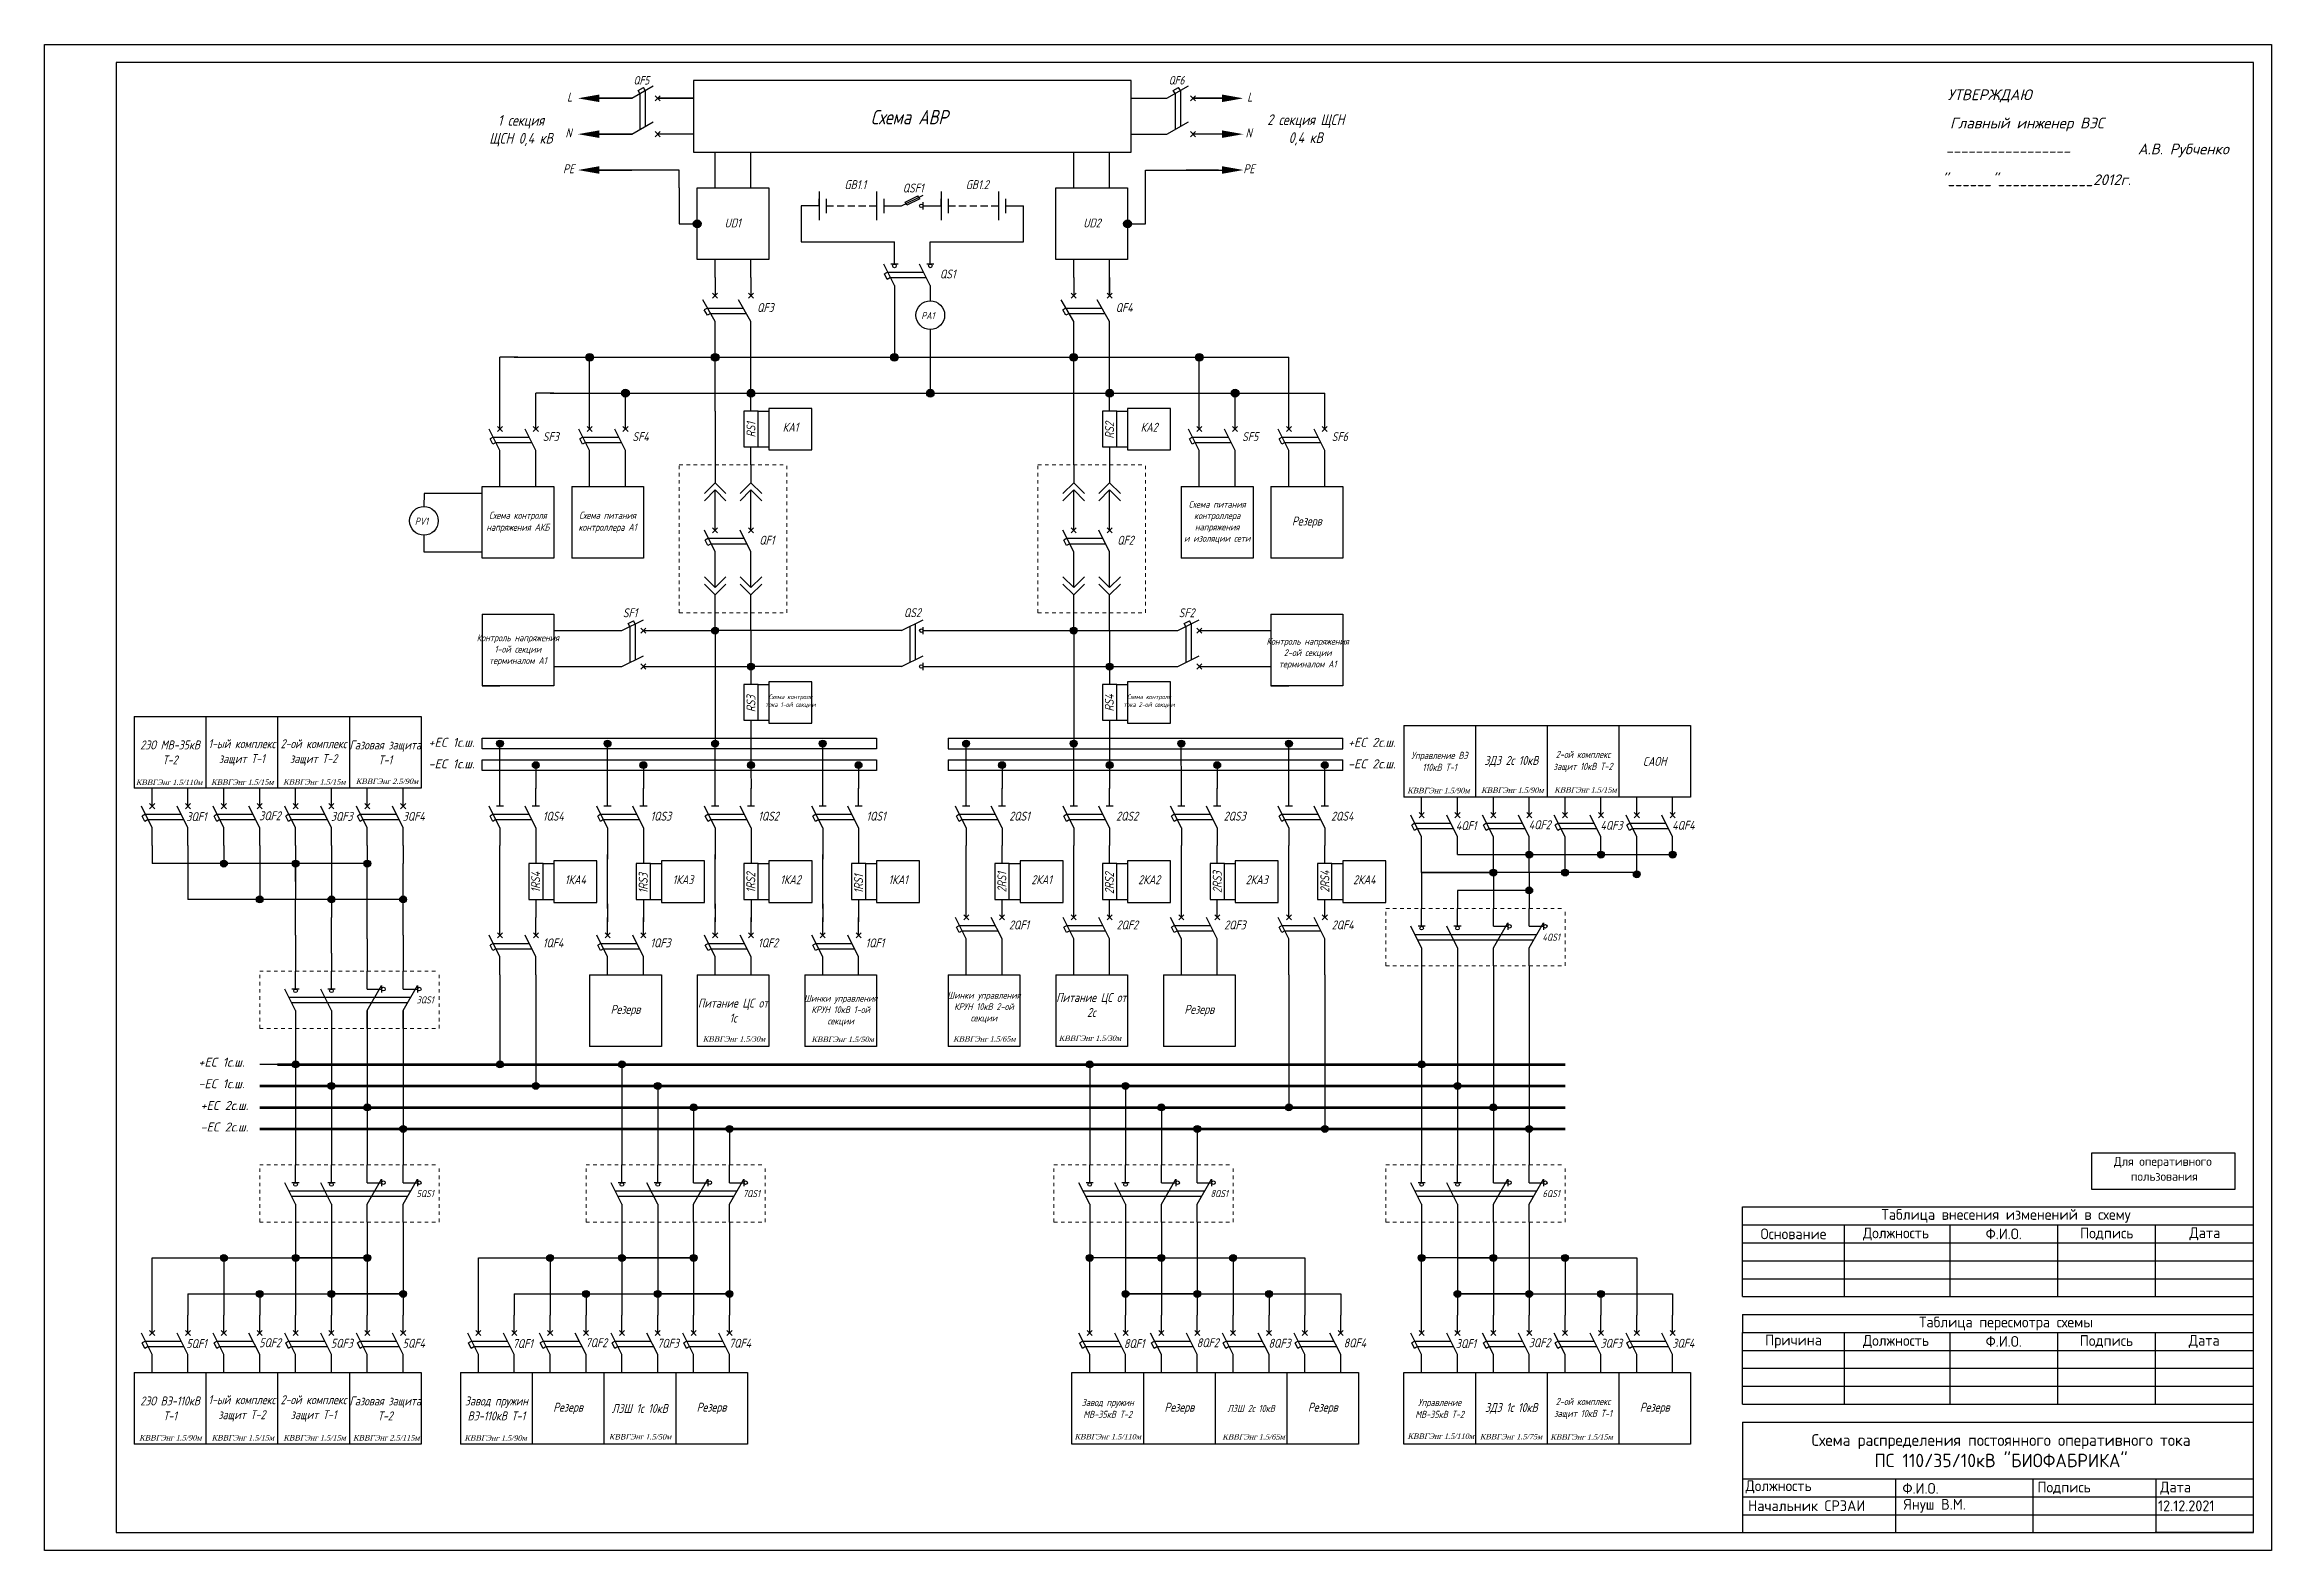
# Model space of a CAD drawing. Header units: millimetres. Extents: x 1170 to 2115, y -72 to 463.
# Drawn here: x 1494 to 2115, y 43 to 463 of the extents above; entities that cross this region are included whole.
import ezdxf
from ezdxf.enums import TextEntityAlignment as Align

# ---------------------------------------------------------------- set-up
doc = ezdxf.new("R2010")
doc.units = ezdxf.units.MM
doc.linetypes.add('JIS_02_1.0', pattern=[2, 1, -1])
doc.layers.get('0').update_dxf_attribs({"lineweight": 30})
doc.layers.add('проводники разные', color=7, linetype='Continuous', lineweight=80)
doc.styles.add('eskdw', font='', dxfattribs={"oblique": 15})
doc.styles.add('GOST', font='', dxfattribs={"height": 2.5})
doc.styles.add('Чертёжный', font='isocpeui.ttf', dxfattribs={"height": 3})
doc.styles.get('eskdw').set_extended_font_data('GOST 2.304 A')
doc.styles.get('GOST').set_extended_font_data('GOST type B')

msp = doc.modelspace()

# ---------------------------------------------------------------- texts
at = {"style": 'eskdw', "oblique": 15}
for s, height, p in [('QF5', 2.355, (1657.87, 451.98)), ('QF6', 2.355, (1807.1, 451.98)), ('L', 2.5, (1639.36, 447.24)), ('L', 2.5, (1829.01, 447.24)), ('N', 2.5, (1638.89, 437.24)), ('N', 2.5, (1828.54, 437.24)), ('PE', 2.5, (1638.24, 427.24)), ('PE', 2.5, (1827.95, 427.24)), ('UD1', 2.5, (1683.28, 412.11)), ('UD2', 2.5, (1783.28, 412.11)), ('QF3', 2.5, (1692.33, 388.53)), ('PА1', 2, (1738.12, 386.54)), ('QF4', 2.5, (1792.33, 388.53)), ('SF3', 2.5, (1632.57, 352.53)), ('SF4', 2.5, (1657.57, 352.53)), ('SF5', 2.5, (1827.57, 352.53)), ('SF6', 2.5, (1852.57, 352.53)), ('PV1', 2, (1596.92, 329.17)), ('SF1', 2.5, (1654.89, 303.4)), ('SF2', 2.5, (1809.89, 303.4)), ('3QF1', 2.5, (1533.18, 246.54)), ('3QF2', 2.5, (1553.5, 246.78)), ('3QF3', 2.5, (1573.5, 246.62)), ('3QF4', 2.5, (1593.51, 246.63)), ('4QF1', 2.5, (1887.19, 244.04)), ('4QF2', 2.5, (1907.51, 244.28)), ('4QF3', 2.5, (1927.5, 244.12)), ('4QF4', 2.5, (1947.52, 244.13)), ('2QF1', 2.5, (1762.58, 216.34)), ('2QF2', 2.5, (1792.58, 216.34)), ('2QF3', 2.5, (1822.58, 216.34)), ('2QF4', 2.5, (1852.58, 216.34)), ('1QF4', 2.5, (1632.58, 211.34)), ('1QF3', 2.5, (1662.58, 211.34)), ('1QF2', 2.5, (1692.58, 211.34)), ('1QF1', 2.5, (1722.58, 211.34)), ('5QF1', 2.5, (1533.18, 99.58)), ('5QF2', 2.5, (1553.5, 99.82)), ('5QF3', 2.5, (1573.5, 99.67)), ('5QF4', 2.5, (1593.51, 99.67)), ('7QF1', 2.5, (1624.18, 99.58)), ('7QF2', 2.5, (1644.5, 99.82)), ('7QF3', 2.5, (1664.49, 99.67)), ('7QF4', 2.5, (1684.51, 99.67)), ('8QF1', 2.5, (1794.62, 99.58)), ('8QF2', 2.5, (1814.94, 99.82)), ('8QF3', 2.5, (1834.94, 99.67)), ('8QF4', 2.5, (1855.9, 99.77)), ('3QF1', 2.5, (1887.19, 99.58)), ('3QF2', 2.5, (1907.51, 99.82)), ('3QF3', 2.5, (1927.5, 99.67)), ('3QF4', 2.5, (1947.52, 99.67))]:
    msp.add_text(s, height=height, dxfattribs=at).set_placement(p)
at = {"style": 'Чертёжный'}
for s, p in [('УТВЕРЖДАЮ', (2024.33, 447.62)), ('Главный инженер ВЭС', (2024.98, 439.75)), ('А.В. Рубченко', (2077.37, 432.51)), ('"______"_____________2012г. ', (2022.66, 423.92))]:
    msp.add_text(s, height=3, dxfattribs=at).set_placement(p)
at = {"lineweight": 30, "style": 'Чертёжный'}
msp.add_text('_________________', height=3, dxfattribs=at).set_placement((2024.05, 433.26))
at = {"color": 0, "style": 'eskdw', "oblique": 15}
for s, p in [('RS1', (1691.89, 357.83)), ('RS2', (1791.89, 357.83)), ('RS3', (1691.89, 281.6)), ('RS4', (1791.81, 281.9)), ('1RS4', (1631.85, 232.4)), ('1RS3', (1661.85, 232.05)), ('1RS2', (1691.84, 232.21)), ('1RS1', (1721.9, 231.64)), ('2RS1', (1761.85, 232.33)), ('2RS2', (1791.84, 232.21)), ('2RS3', (1821.91, 232.55)), ('2RS4', (1851.91, 232.77))]:
    msp.add_text(s, height=2.5, rotation=90, dxfattribs=at).set_placement(p, align=Align.RIGHT)
at = {"color": 0, "attachment_point": 5, "style": 'eskdw'}
for s, insert, char_height, width in [('1 секция ЩСН 0,4 кВ\\P ', (1626.51, 436.59), 3, 20.8327), ('2 секция ЩСН 0,4 кВ\\P ', (1845.33, 436.81), 3, 25.2165), ('GB1.1  ', (1719.72, 424.06), 2.5, 14.4992), ('QSF1', (1735.85, 423.11), 2.5, 15), ('GB1.2 ', (1753.72, 424.06), 2.5, 14.4992), ('QS1', (1745.49, 399.13), 2.5, 15), ('QF1', (1695.05, 324.89), 2.5, 12.0088), ('QF2', (1795.05, 324.89), 2.5, 12.0088), ('QS2', (1735.63, 304.69), 2.5, 15), ('1QS4', (1635.51, 247.93), 2.5, 15), ('1QS3', (1665.51, 247.93), 2.5, 15), ('1QS2', (1695.51, 247.93), 2.5, 15), ('1QS1', (1725.51, 247.93), 2.5, 15), ('2QS1', (1765.51, 247.93), 2.5, 15), ('2QS2', (1795.51, 247.93), 2.5, 15), ('2QS3', (1825.51, 247.93), 2.5, 15), ('2QS4', (1855.51, 247.93), 2.5, 15), ('4QS1', (1913.77, 214.18), 2, 15), ('3QS1', (1599.77, 196.68), 2, 15), ('5QS1', (1599.77, 142.68), 2, 15), ('7QS1', (1690.76, 142.68), 2, 15), ('8QS1', (1821.21, 142.68), 2, 15), ('6QS1', (1913.77, 142.68), 2, 15)]:
    msp.add_mtext(s, dxfattribs=dict(at, insert=insert, char_height=char_height, width=width))
at = {"attachment_point": 5}
for s, insert, char_height, width, style in [('Схема АВР', (1734.78, 442.88), 4, 60, 'eskdw'), ('КА1', (1701.65, 356.41), 2.5, 12.0088, 'eskdw'), ('КА2', (1801.65, 356.4), 2.5, 12.0088, 'eskdw'), ('Схема питания контроллера напряжения \\Pи изоляции сети', (1820.64, 329.9), 1.9, 20, 'eskdw'), ('Схема контроля напряжения АКБ', (1625.64, 329.9), 2, 20, 'eskdw'), ('Схема питания контроллера А1', (1650.64, 329.9), 2, 20, 'eskdw'), ('{\\Feskdw|c204;Резерв}', (1845.64, 329.9), 2.5, 20, 'eskdw'), ('{\\Feskdw|c204;К}онтрол{\\Feskdw|c204;ь} напряжения \\P1-ой секции {\\Feskdw|c204;терминалом А1}', (1625.64, 294.24), 1.9, 20, 'eskdw'), ('{\\Feskdw|c204;К}онтрол{\\Feskdw|c204;ь} напряжения \\P2-ой секции {\\Feskdw|c204;терминалом А1}', (1845.88, 293.26), 1.9, 20, 'eskdw'), ('Схема контроля тока 1-ой секции', (1701.65, 279.96), 1.3, 12.0088, 'eskdw'), ('Схема контроля тока 2-ой секции', (1801.65, 279.96), 1.3, 12.0088, 'eskdw'), ('2ЭО МВ-35кВ Т-2  ', (1528.65, 265.71), 2.5, 20, 'eskdw'), ('1-ый комплекс защит Т-1', (1548.65, 265.71), 2.5, 20, 'eskdw'), ('2-ой комплекс защит Т-2', (1568.65, 265.71), 2.5, 20, 'eskdw'), ('Газовая защита Т-1', (1588.65, 265.71), 2.5, 20, 'eskdw'), ('+EС 1с.ш.', (1607.15, 268.52), 2.5, 17.6916, 'Чертёжный'), ('+EС 2с.ш.', (1863.77, 268.52), 2.5, 17.6916, 'Чертёжный'), ('-EС 1с.ш.', (1607.15, 262.52), 2.5, 17.6916, 'Чертёжный'), ('-EС 2с.ш.', (1863.77, 262.52), 2.5, 17.6916, 'Чертёжный'), ('{\\Feskdw|c204;\\H0.8x;Управление ВЭ 110\\fGOST 2.304 A|b0|i0|c0|p2;кВ Т-1 } ', (1882.65, 263.21), 2.5, 20, 'eskdw'), ('{\\Feskdw|c204;ЗДЗ 2с 10кВ}', (1902.65, 263.21), 2.5, 20, 'eskdw'), ('2-ой комплекс защит 10{\\Feskdw|c204;кВ} Т-2', (1922.65, 263.21), 2, 20, 'eskdw'), ('{\\Feskdw|c204;САОН}', (1942.65, 263.21), 2.5, 20, 'eskdw'), ('\\pxt3,5;{\\H0.6x;\\fTimes New Roman|b0|i0|c0|p18;КВВГЭнг 1.5/110м } ', (1528.4, 257.36), 2.5, 20, 'eskdw'), ('\\pxt3,5;{\\H0.6x;\\fTimes New Roman|b0|i0|c0|p18;КВВГЭнг 1.5/15м } ', (1548.82, 257.4), 2.5, 20, 'eskdw'), ('\\pxt3,5;{\\H0.6x;\\fTimes New Roman|b0|i0|c0|p18;КВВГЭнг 1.5/15м } ', (1568.9, 257.46), 2.5, 20, 'eskdw'), ('\\pxt3,5;{\\H0.6x;\\fTimes New Roman|b0|i0|c0|p18;КВВГЭнг 2.5/90м } ', (1589.16, 257.64), 2.5, 20, 'eskdw'), ('\\pxt3,5;{\\H0.6x;\\fTimes New Roman|b0|i0|c0|p18;КВВГЭнг 1.5/90м } ', (1882.35, 255.07), 2.5, 20, 'eskdw'), ('\\pxt3,5;{\\H0.6x;\\fTimes New Roman|b0|i0|c0|p18;КВВГЭнг 1.5/90м } ', (1902.97, 255.17), 2.5, 20, 'eskdw'), ('\\pxt3,5;{\\H0.6x;\\fTimes New Roman|b0|i0|c0|p18;КВВГЭнг 1.5/15м } ', (1923.34, 255.24), 2.5, 20, 'eskdw'), ('1КА4', (1641.66, 230.21), 2.5, 12.0088, 'eskdw'), ('1КА3', (1671.66, 230.21), 2.5, 12.0088, 'eskdw'), ('1КА2', (1701.66, 230.21), 2.5, 12.0088, 'eskdw'), ('1КА1', (1731.66, 230.21), 2.5, 12.0088, 'eskdw'), ('2КА1', (1771.66, 230.21), 2.5, 12.0088, 'eskdw'), ('2КА2', (1801.66, 230.21), 2.5, 12.0088, 'eskdw'), ('2КА3', (1831.66, 230.21), 2.5, 12.0088, 'eskdw'), ('2КА4', (1861.66, 230.21), 2.5, 12.0088, 'eskdw'), ('Шинки управления {\\Feskdw|c204;КРУН 10кВ} 2-ой секции ', (1755.6, 194.56), 1.9, 20, 'eskdw'), ('{\\Feskdw|c204;Резерв}', (1655.65, 193.71), 2.5, 20, 'eskdw'), ('{\\Feskdw|c204;Питание ЦС от 1с}', (1685.65, 193.71), 2.5, 20, 'eskdw'), ('Шинки управления {\\Feskdw|c204;КРУН 10кВ} 1-ой секции ', (1715.65, 193.71), 1.9, 20, 'eskdw'), ('{\\Feskdw|c204;Питание ЦС от 2с}', (1785.55, 195.28), 2.5, 20, 'eskdw'), ('{\\Feskdw|c204;Резерв}', (1815.65, 193.71), 2.5, 20, 'eskdw'), ('\\pxt3,5;{\\H0.6x;\\fTimes New Roman|b0|i0|c0|p18;КВВГЭнг 1.5/30м } ', (1685.92, 185.77), 2.5, 20, 'eskdw'), ('\\pxt3,5;{\\H0.6x;\\fTimes New Roman|b0|i0|c0|p18;КВВГЭнг 1.5/50м } ', (1716.22, 185.69), 2.5, 20, 'eskdw'), ('\\pxt3,5;{\\H0.6x;\\fTimes New Roman|b0|i0|c0|p18;КВВГЭнг 1.5/65м } ', (1755.73, 185.79), 2.5, 20, 'eskdw'), ('\\pxt3,5;{\\H0.6x;\\fTimes New Roman|b0|i0|c0|p18;КВВГЭнг 1.5/30м } ', (1785.17, 185.99), 2.5, 20, 'eskdw'), ('+EС 1с.ш.', (1542.99, 179.31), 2.5, 17.6916, 'Чертёжный'), ('-EС 1с.ш.', (1542.99, 173.31), 2.5, 17.6916, 'Чертёжный'), ('+EС 2с.ш.', (1543.81, 167.24), 2.5, 17.6916, 'Чертёжный'), ('-EС 2с.ш.', (1543.81, 161.24), 2.5, 17.6916, 'Чертёжный'), ('2ЭО {\\Feskdw|c204;ВЭ}-110кВ Т-1  ', (1528.65, 82.75), 2.5, 20, 'eskdw'), ('1-ый комплекс защит Т-2', (1548.65, 82.75), 2.5, 20, 'eskdw'), ('2-ой комплекс защит Т-1', (1568.65, 82.75), 2.5, 20, 'eskdw'), ('Газовая защита Т-2', (1588.65, 82.75), 2.5, 20, 'eskdw'), ('{\\Feskdw|c204;Завод пружин} {\\Feskdw|c204;ВЭ}-110кВ Т-1  ', (1619.64, 82.75), 2.5, 20, 'eskdw'), ('{\\Feskdw|c204;Резерв}', (1639.64, 82.75), 2.5, 20, 'eskdw'), ('{\\Feskdw|c204;ЛЗШ 1с 10кВ}', (1659.64, 82.75), 2.5, 20, 'eskdw'), ('{\\Feskdw|c204;Резерв}', (1679.64, 82.75), 2.5, 20, 'eskdw'), ('{\\Feskdw|c204;Завод пружин} МВ-35кВ Т-2  ', (1790.09, 82.75), 2, 20, 'eskdw'), ('{\\Feskdw|c204;Резерв}', (1810.09, 82.75), 2.5, 20, 'eskdw'), ('{\\Feskdw|c204;ЛЗШ 2с} 10{\\Feskdw|c204;кВ} ', (1830.09, 82.75), 2, 20, 'eskdw'), ('{\\Feskdw|c204;Резерв}', (1850.09, 82.75), 2.5, 20, 'eskdw'), ('{\\Feskdw|c204;Управление} МВ-35кВ Т-2  ', (1882.65, 82.75), 2, 20, 'eskdw'), ('{\\Feskdw|c204;ЗДЗ 1с 10кВ}', (1902.65, 82.75), 2.5, 20, 'eskdw'), ('2-ой комплекс защит 10{\\Feskdw|c204;кВ} Т-1', (1922.65, 82.75), 2, 20, 'eskdw'), ('{\\Feskdw|c204;Резерв}', (1942.65, 82.75), 2.5, 20, 'eskdw'), ('\\pxt3,5;{\\H0.6x;\\fTimes New Roman|b0|i0|c0|p18;КВВГЭнг 1.5/90м } ', (1528.75, 74.54), 2.5, 20, 'eskdw'), ('\\pxt3,5;{\\H0.6x;\\fTimes New Roman|b0|i0|c0|p18;КВВГЭнг 1.5/15м } ', (1548.96, 74.54), 2.5, 20, 'eskdw'), ('\\pxt3,5;{\\H0.6x;\\fTimes New Roman|b0|i0|c0|p18;КВВГЭнг 1.5/15м } ', (1568.96, 74.54), 2.5, 20, 'eskdw'), ('\\pxt3,5;{\\H0.6x;\\fTimes New Roman|b0|i0|c0|p18;КВВГЭнг 2.5/115м } ', (1588.96, 74.54), 2.5, 20, 'eskdw'), ('\\pxt3,5;{\\H0.6x;\\fTimes New Roman|b0|i0|c0|p18;КВВГЭнг 1.5/90м } ', (1619.45, 74.49), 2.5, 20, 'eskdw'), ('\\pxt3,5;{\\H0.6x;\\fTimes New Roman|b0|i0|c0|p18;КВВГЭнг 1.5/50м } ', (1659.73, 74.82), 2.5, 20, 'eskdw'), ('\\pxt3,5;{\\H0.6x;\\fTimes New Roman|b0|i0|c0|p18;КВВГЭнг 1.5/110м } ', (1790.15, 74.86), 2.5, 20, 'eskdw'), ('\\pxt3,5;{\\H0.6x;\\fTimes New Roman|b0|i0|c0|p18;КВВГЭнг 1.5/65м } ', (1830.78, 74.8), 2.5, 20, 'eskdw'), ('\\pxt3,5;{\\H0.6x;\\fTimes New Roman|b0|i0|c0|p18;КВВГЭнг 1.5/110м } ', (1883, 75), 2.5, 20, 'eskdw'), ('\\pxt3,5;{\\H0.6x;\\fTimes New Roman|b0|i0|c0|p18;КВВГЭнг 1.5/75м } ', (1902.6, 74.87), 2.5, 20, 'eskdw'), ('\\pxt3,5;{\\H0.6x;\\fTimes New Roman|b0|i0|c0|p18;КВВГЭнг 1.5/15м } ', (1922.26, 74.76), 2.5, 20, 'eskdw')]:
    msp.add_mtext(s, dxfattribs=dict(at, insert=insert, char_height=char_height, width=width, style=style))
at = {"lineweight": 25, "style": 'GOST'}
for s, insert, char_height, width, attachment_point in [('\\pi2.2046;Для оперативного \\P\\pi6.8948;пользования', (2068.51, 152.9), 2.5, 44.415, 1), ('\\A1;\\pxi4.7575;{\\H0.875x;Схема распределения постоянного оперативного тока\\P}ПС 110/35/10кВ "БИОФАБРИКА"', (2030.33, 70.96), 3.7439, 184.9679, 5)]:
    msp.add_mtext(s, dxfattribs=dict(at, insert=insert, char_height=char_height, width=width, attachment_point=attachment_point))
at = {"char_height": 3, "style": 'GOST'}
for s, width, insert, attachment_point in [('Таблица внесения изменений в схему', 155.4501, (2040.61, 136.44), 5), ('Основание', 28.477, (1981.35, 131.44), 5), ('\\pxqc;Должность', 35.4501, (2009.93, 131.39), 5), ('Ф.И.О.', 30, (2039.97, 131.44), 5), ('Подпись', 27.2749, (2068.7, 131.44), 5), ('Дата', 27.2749, (2096.07, 131.44), 5), ('Таблица пересмотра схемы', 155.4501, (2040.61, 106.44), 5), ('Причина', 28.477, (1981.35, 101.44), 5), ('\\pxqc;Должность', 35.4501, (2009.93, 101.39), 5), ('Ф.И.О.', 30, (2039.97, 101.44), 5), ('Подпись', 27.2749, (2068.61, 101.44), 5), ('Дата', 27.2749, (2095.88, 101.44), 5), ('\\pxqc;Должность', 35.4501, (1977.19, 60.87), 5), ('Подпись', 27.2749, (2056.81, 60.56), 5), ('Дата', 27.2749, (2087.9, 60.52), 5), ('Начальник СРЗАИ', 34.9572, (1968.7, 55.61), 4), ('Ф.И.О.', 30, (2016.76, 60.45), 5), ('Януш В.М.', 28.477, (2012.1, 55.61), 4), ('12.12.2021', 28.477, (2082.99, 55.59), 4)]:
    msp.add_mtext_dynamic_manual_height_columns(s, width=width, gutter_width=12.5, heights=[0], dxfattribs=dict(at, insert=insert, attachment_point=attachment_point))

# ---------------------------------------------------------------- blocks, each defined once
blk = doc.blocks.new('Разъем')
at = {"ltscale": 5}
for points in [[(3, -3), (0, 0), (3, 3)], [(5, -3), (2, 0), (5, 3)]]:
    blk.add_lwpolyline(points, dxfattribs=at)
blk = doc.blocks.new('МР-100 на схеме')
for p, q in [((6, 11.58), (-6, 11.58)), ((-6, 11.58), (-6, 0)), ((6, 0), (6, 11.58)), ((-6, 0), (6, 0))]:
    blk.add_line(p, q)

# ---------------------------------------------------------------- hatches: boundary and pattern name
h = msp.add_hatch(color=256)
edge = h.paths.add_edge_path()
edge.add_arc((1675.64, 413.14), 1.08, 0, 360)
h = msp.add_hatch(color=256)
edge = h.paths.add_edge_path()
edge.add_arc((1795.64, 413.14), 1.08, 0, 360)
h = msp.add_hatch(color=256)
edge = h.paths.add_edge_path()
edge.add_arc((1645.64, 375.9), 1.08, 0, 360)
h = msp.add_hatch(color=256)
edge = h.paths.add_edge_path()
edge.add_arc((1680.64, 375.9), 1.08, 0, 360)
h = msp.add_hatch(color=256)
edge = h.paths.add_edge_path()
edge.add_arc((1730.64, 375.9), 1.08, 0, 360)
h = msp.add_hatch(color=256)
edge = h.paths.add_edge_path()
edge.add_arc((1780.64, 375.9), 1.08, 0, 360)
h = msp.add_hatch(color=256)
edge = h.paths.add_edge_path()
edge.add_arc((1815.64, 375.9), 1.08, 0, 360)
h = msp.add_hatch(color=256)
edge = h.paths.add_edge_path()
edge.add_arc((1655.64, 365.9), 1.08, 0, 360)
h = msp.add_hatch(color=256)
edge = h.paths.add_edge_path()
edge.add_arc((1690.64, 365.9), 1.08, 0, 360)
h = msp.add_hatch(color=256)
edge = h.paths.add_edge_path()
edge.add_arc((1740.64, 365.9), 1.08, 0, 360)
h = msp.add_hatch(color=256)
edge = h.paths.add_edge_path()
edge.add_arc((1790.64, 365.9), 1.08, 0, 360)
h = msp.add_hatch(color=256)
edge = h.paths.add_edge_path()
edge.add_arc((1825.64, 365.9), 1.08, 0, 360)
h = msp.add_hatch(color=256)
edge = h.paths.add_edge_path()
edge.add_arc((1680.64, 299.67), 0.957, 0, 360)
h = msp.add_hatch(color=256)
edge = h.paths.add_edge_path()
edge.add_arc((1680.64, 299.67), 0.957, 0, 360)
h = msp.add_hatch(color=256)
edge = h.paths.add_edge_path()
edge.add_arc((1780.64, 299.67), 0.957, 0, 360)
h = msp.add_hatch(color=256)
edge = h.paths.add_edge_path()
edge.add_arc((1780.64, 299.67), 0.957, 0, 360)
h = msp.add_hatch(color=256)
edge = h.paths.add_edge_path()
edge.add_arc((1690.64, 289.67), 0.957, 0, 360)
h = msp.add_hatch(color=256)
edge = h.paths.add_edge_path()
edge.add_arc((1690.64, 289.67), 0.957, 0, 360)
h = msp.add_hatch(color=256)
edge = h.paths.add_edge_path()
edge.add_arc((1790.64, 289.67), 0.957, 0, 360)
h = msp.add_hatch(color=256)
edge = h.paths.add_edge_path()
edge.add_arc((1790.64, 289.67), 0.957, 0, 360)
h = msp.add_hatch(color=256)
edge = h.paths.add_edge_path()
edge.add_arc((1620.64, 268.17), 0.957, 0, 360)
h = msp.add_hatch(color=256)
edge = h.paths.add_edge_path()
edge.add_arc((1650.64, 268.17), 0.957, 0, 360)
h = msp.add_hatch(color=256)
edge = h.paths.add_edge_path()
edge.add_arc((1680.64, 268.17), 0.957, 0, 360)
h = msp.add_hatch(color=256)
edge = h.paths.add_edge_path()
edge.add_arc((1680.64, 268.17), 0.957, 0, 360)
h = msp.add_hatch(color=256)
edge = h.paths.add_edge_path()
edge.add_arc((1710.64, 268.17), 0.957, 0, 360)
h = msp.add_hatch(color=256)
edge = h.paths.add_edge_path()
edge.add_arc((1710.64, 268.17), 0.957, 0, 360)
h = msp.add_hatch(color=256)
edge = h.paths.add_edge_path()
edge.add_arc((1750.64, 268.17), 0.957, 0, 360)
h = msp.add_hatch(color=256)
edge = h.paths.add_edge_path()
edge.add_arc((1750.64, 268.17), 0.957, 0, 360)
h = msp.add_hatch(color=256)
edge = h.paths.add_edge_path()
edge.add_arc((1780.64, 268.17), 0.957, 0, 360)
h = msp.add_hatch(color=256)
edge = h.paths.add_edge_path()
edge.add_arc((1780.64, 268.17), 0.957, 0, 360)
h = msp.add_hatch(color=256)
edge = h.paths.add_edge_path()
edge.add_arc((1780.64, 268.17), 0.957, 0, 360)
h = msp.add_hatch(color=256)
edge = h.paths.add_edge_path()
edge.add_arc((1810.64, 268.17), 0.957, 0, 360)
h = msp.add_hatch(color=256)
edge = h.paths.add_edge_path()
edge.add_arc((1840.64, 268.17), 0.957, 0, 360)
h = msp.add_hatch(color=256)
edge = h.paths.add_edge_path()
edge.add_arc((1630.64, 262.17), 0.957, 0, 360)
h = msp.add_hatch(color=256)
edge = h.paths.add_edge_path()
edge.add_arc((1660.64, 262.17), 0.957, 0, 360)
h = msp.add_hatch(color=256)
edge = h.paths.add_edge_path()
edge.add_arc((1690.64, 262.17), 0.957, 0, 360)
h = msp.add_hatch(color=256)
edge = h.paths.add_edge_path()
edge.add_arc((1690.64, 262.17), 0.957, 0, 360)
h = msp.add_hatch(color=256)
edge = h.paths.add_edge_path()
edge.add_arc((1720.64, 262.17), 0.957, 0, 360)
h = msp.add_hatch(color=256)
edge = h.paths.add_edge_path()
edge.add_arc((1720.64, 262.17), 0.957, 0, 360)
h = msp.add_hatch(color=256)
edge = h.paths.add_edge_path()
edge.add_arc((1760.64, 262.17), 0.957, 0, 360)
h = msp.add_hatch(color=256)
edge = h.paths.add_edge_path()
edge.add_arc((1760.64, 262.17), 0.957, 0, 360)
h = msp.add_hatch(color=256)
edge = h.paths.add_edge_path()
edge.add_arc((1790.64, 262.17), 0.957, 0, 360)
h = msp.add_hatch(color=256)
edge = h.paths.add_edge_path()
edge.add_arc((1790.64, 262.17), 0.957, 0, 360)
h = msp.add_hatch(color=256)
edge = h.paths.add_edge_path()
edge.add_arc((1820.64, 262.17), 0.957, 0, 360)
h = msp.add_hatch(color=256)
edge = h.paths.add_edge_path()
edge.add_arc((1850.64, 262.17), 0.957, 0, 360)
h = msp.add_hatch(color=256)
edge = h.paths.add_edge_path()
edge.add_arc((1907.65, 237.21), 0.957, 0, 360)
h = msp.add_hatch(color=256)
edge = h.paths.add_edge_path()
edge.add_arc((1927.65, 237.21), 0.957, 0, 360)
h = msp.add_hatch(color=256)
edge = h.paths.add_edge_path()
edge.add_arc((1947.65, 237.21), 0.957, 0, 360)
h = msp.add_hatch(color=256)
edge = h.paths.add_edge_path()
edge.add_arc((1543.65, 234.71), 0.957, 0, 360)
h = msp.add_hatch(color=256)
edge = h.paths.add_edge_path()
edge.add_arc((1543.65, 234.71), 0.957, 0, 360)
h = msp.add_hatch(color=256)
edge = h.paths.add_edge_path()
edge.add_arc((1563.65, 234.71), 0.957, 0, 360)
h = msp.add_hatch(color=256)
edge = h.paths.add_edge_path()
edge.add_arc((1563.65, 234.71), 0.957, 0, 360)
h = msp.add_hatch(color=256)
edge = h.paths.add_edge_path()
edge.add_arc((1583.65, 234.71), 0.957, 0, 360)
h = msp.add_hatch(color=256)
edge = h.paths.add_edge_path()
edge.add_arc((1583.65, 234.71), 0.957, 0, 360)
h = msp.add_hatch(color=256)
edge = h.paths.add_edge_path()
edge.add_arc((1897.65, 232.21), 0.957, 0, 360)
h = msp.add_hatch(color=256)
edge = h.paths.add_edge_path()
edge.add_arc((1897.65, 232.21), 0.957, 0, 360)
h = msp.add_hatch(color=256)
edge = h.paths.add_edge_path()
edge.add_arc((1917.65, 232.21), 0.957, 0, 360)
h = msp.add_hatch(color=256)
edge = h.paths.add_edge_path()
edge.add_arc((1937.65, 231.71), 0.957, 0, 360)
h = msp.add_hatch(color=256)
edge = h.paths.add_edge_path()
edge.add_arc((1553.65, 224.71), 0.957, 0, 360)
h = msp.add_hatch(color=256)
edge = h.paths.add_edge_path()
edge.add_arc((1553.65, 224.71), 0.957, 0, 360)
h = msp.add_hatch(color=256)
edge = h.paths.add_edge_path()
edge.add_arc((1573.65, 224.71), 0.957, 0, 360)
h = msp.add_hatch(color=256)
edge = h.paths.add_edge_path()
edge.add_arc((1573.65, 224.71), 0.957, 0, 360)
h = msp.add_hatch(color=256)
edge = h.paths.add_edge_path()
edge.add_arc((1593.65, 224.71), 0.957, 0, 360)
h = msp.add_hatch(color=256)
edge = h.paths.add_edge_path()
edge.add_arc((1593.65, 224.71), 0.957, 0, 360)
h = msp.add_hatch(color=256)
edge = h.paths.add_edge_path()
edge.add_arc((1907.65, 227.21), 0.957, 0, 360)
h = msp.add_hatch(color=256)
edge = h.paths.add_edge_path()
edge.add_arc((1563.65, 178.71), 0.957, 0, 360)
h = msp.add_hatch(color=256)
edge = h.paths.add_edge_path()
edge.add_arc((1620.65, 178.71), 0.957, 0, 360)
h = msp.add_hatch(color=256)
edge = h.paths.add_edge_path()
edge.add_arc((1654.64, 178.71), 0.957, 0, 360)
h = msp.add_hatch(color=256)
edge = h.paths.add_edge_path()
edge.add_arc((1785.09, 178.71), 0.957, 0, 360)
h = msp.add_hatch(color=256)
edge = h.paths.add_edge_path()
edge.add_arc((1785.09, 178.71), 0.957, 0, 360)
h = msp.add_hatch(color=256)
edge = h.paths.add_edge_path()
edge.add_arc((1877.65, 178.71), 0.957, 0, 360)
h = msp.add_hatch(color=256)
edge = h.paths.add_edge_path()
edge.add_arc((1573.64, 172.71), 0.957, 0, 360)
h = msp.add_hatch(color=256)
edge = h.paths.add_edge_path()
edge.add_arc((1583.65, 166.71), 0.957, 0, 360)
h = msp.add_hatch(color=256)
edge = h.paths.add_edge_path()
edge.add_arc((1630.65, 172.71), 0.957, 0, 360)
h = msp.add_hatch(color=256)
edge = h.paths.add_edge_path()
edge.add_arc((1664.63, 172.71), 0.957, 0, 360)
h = msp.add_hatch(color=256)
edge = h.paths.add_edge_path()
edge.add_arc((1674.64, 166.71), 0.957, 0, 360)
h = msp.add_hatch(color=256)
edge = h.paths.add_edge_path()
edge.add_arc((1795.09, 172.71), 0.957, 0, 360)
h = msp.add_hatch(color=256)
edge = h.paths.add_edge_path()
edge.add_arc((1805.09, 166.71), 0.957, 0, 360)
h = msp.add_hatch(color=256)
edge = h.paths.add_edge_path()
edge.add_arc((1840.64, 166.71), 0.957, 0, 360)
h = msp.add_hatch(color=256)
edge = h.paths.add_edge_path()
edge.add_arc((1887.65, 172.71), 0.957, 0, 360)
h = msp.add_hatch(color=256)
edge = h.paths.add_edge_path()
edge.add_arc((1897.65, 166.71), 0.957, 0, 360)
h = msp.add_hatch(color=256)
edge = h.paths.add_edge_path()
edge.add_arc((1593.65, 160.71), 0.957, 0, 360)
h = msp.add_hatch(color=256)
edge = h.paths.add_edge_path()
edge.add_arc((1684.64, 160.71), 0.957, 0, 360)
h = msp.add_hatch(color=256)
edge = h.paths.add_edge_path()
edge.add_arc((1815.09, 160.71), 0.957, 0, 360)
h = msp.add_hatch(color=256)
edge = h.paths.add_edge_path()
edge.add_arc((1850.64, 160.71), 0.957, 0, 360)
h = msp.add_hatch(color=256)
edge = h.paths.add_edge_path()
edge.add_arc((1907.65, 160.71), 0.957, 0, 360)
h = msp.add_hatch(color=256)
edge = h.paths.add_edge_path()
edge.add_arc((1543.65, 124.71), 0.957, 0, 360)
h = msp.add_hatch(color=256)
edge = h.paths.add_edge_path()
edge.add_arc((1563.65, 124.71), 0.957, 0, 360)
h = msp.add_hatch(color=256)
edge = h.paths.add_edge_path()
edge.add_arc((1563.65, 124.71), 0.957, 0, 360)
h = msp.add_hatch(color=256)
edge = h.paths.add_edge_path()
edge.add_arc((1583.65, 124.71), 0.957, 0, 360)
h = msp.add_hatch(color=256)
edge = h.paths.add_edge_path()
edge.add_arc((1583.65, 124.71), 0.957, 0, 360)
h = msp.add_hatch(color=256)
edge = h.paths.add_edge_path()
edge.add_arc((1634.64, 124.71), 0.957, 0, 360)
h = msp.add_hatch(color=256)
edge = h.paths.add_edge_path()
edge.add_arc((1654.64, 124.71), 0.957, 0, 360)
h = msp.add_hatch(color=256)
edge = h.paths.add_edge_path()
edge.add_arc((1654.64, 124.71), 0.957, 0, 360)
h = msp.add_hatch(color=256)
edge = h.paths.add_edge_path()
edge.add_arc((1674.64, 124.71), 0.957, 0, 360)
h = msp.add_hatch(color=256)
edge = h.paths.add_edge_path()
edge.add_arc((1674.64, 124.71), 0.957, 0, 360)
h = msp.add_hatch(color=256)
edge = h.paths.add_edge_path()
edge.add_arc((1785.09, 124.71), 0.957, 0, 360)
h = msp.add_hatch(color=256)
edge = h.paths.add_edge_path()
edge.add_arc((1785.09, 124.71), 0.957, 0, 360)
h = msp.add_hatch(color=256)
edge = h.paths.add_edge_path()
edge.add_arc((1805.09, 124.71), 0.957, 0, 360)
h = msp.add_hatch(color=256)
edge = h.paths.add_edge_path()
edge.add_arc((1805.09, 124.71), 0.957, 0, 360)
h = msp.add_hatch(color=256)
edge = h.paths.add_edge_path()
edge.add_arc((1825.09, 124.71), 0.957, 0, 360)
h = msp.add_hatch(color=256)
edge = h.paths.add_edge_path()
edge.add_arc((1877.65, 124.71), 0.957, 0, 360)
h = msp.add_hatch(color=256)
edge = h.paths.add_edge_path()
edge.add_arc((1877.65, 124.71), 0.957, 0, 360)
h = msp.add_hatch(color=256)
edge = h.paths.add_edge_path()
edge.add_arc((1897.65, 124.71), 0.957, 0, 360)
h = msp.add_hatch(color=256)
edge = h.paths.add_edge_path()
edge.add_arc((1897.65, 124.71), 0.957, 0, 360)
h = msp.add_hatch(color=256)
edge = h.paths.add_edge_path()
edge.add_arc((1917.65, 124.71), 0.957, 0, 360)
h = msp.add_hatch(color=256)
edge = h.paths.add_edge_path()
edge.add_arc((1553.65, 114.71), 0.957, 0, 360)
h = msp.add_hatch(color=256)
edge = h.paths.add_edge_path()
edge.add_arc((1573.64, 114.71), 0.957, 0, 360)
h = msp.add_hatch(color=256)
edge = h.paths.add_edge_path()
edge.add_arc((1573.65, 114.71), 0.957, 0, 360)
h = msp.add_hatch(color=256)
edge = h.paths.add_edge_path()
edge.add_arc((1593.65, 114.71), 0.957, 0, 360)
h = msp.add_hatch(color=256)
edge = h.paths.add_edge_path()
edge.add_arc((1593.65, 114.71), 0.957, 0, 360)
h = msp.add_hatch(color=256)
edge = h.paths.add_edge_path()
edge.add_arc((1644.64, 114.71), 0.957, 0, 360)
h = msp.add_hatch(color=256)
edge = h.paths.add_edge_path()
edge.add_arc((1664.63, 114.71), 0.957, 0, 360)
h = msp.add_hatch(color=256)
edge = h.paths.add_edge_path()
edge.add_arc((1664.64, 114.71), 0.957, 0, 360)
h = msp.add_hatch(color=256)
edge = h.paths.add_edge_path()
edge.add_arc((1684.64, 114.71), 0.957, 0, 360)
h = msp.add_hatch(color=256)
edge = h.paths.add_edge_path()
edge.add_arc((1684.64, 114.71), 0.957, 0, 360)
h = msp.add_hatch(color=256)
edge = h.paths.add_edge_path()
edge.add_arc((1795.08, 114.71), 0.957, 0, 360)
h = msp.add_hatch(color=256)
edge = h.paths.add_edge_path()
edge.add_arc((1795.09, 114.71), 0.957, 0, 360)
h = msp.add_hatch(color=256)
edge = h.paths.add_edge_path()
edge.add_arc((1815.09, 114.71), 0.957, 0, 360)
h = msp.add_hatch(color=256)
edge = h.paths.add_edge_path()
edge.add_arc((1815.09, 114.71), 0.957, 0, 360)
h = msp.add_hatch(color=256)
edge = h.paths.add_edge_path()
edge.add_arc((1835.09, 114.71), 0.957, 0, 360)
h = msp.add_hatch(color=256)
edge = h.paths.add_edge_path()
edge.add_arc((1887.64, 114.71), 0.957, 0, 360)
h = msp.add_hatch(color=256)
edge = h.paths.add_edge_path()
edge.add_arc((1887.65, 114.71), 0.957, 0, 360)
h = msp.add_hatch(color=256)
edge = h.paths.add_edge_path()
edge.add_arc((1907.65, 114.71), 0.957, 0, 360)
h = msp.add_hatch(color=256)
edge = h.paths.add_edge_path()
edge.add_arc((1907.65, 114.71), 0.957, 0, 360)
h = msp.add_hatch(color=256)
edge = h.paths.add_edge_path()
edge.add_arc((1927.65, 114.71), 0.957, 0, 360)

# ---------------------------------------------------------------- linework, layer by layer
for p, q in [((1493.65, 43.14), (1493.65, 463.14)), ((1493.65, 463.14), (2114.63, 463.14)), ((2114.63, 463.14), (2114.63, 43.14)), ((2109.63, 458.14), (1513.65, 458.14)), ((1513.65, 458.14), (1513.65, 48.14)), ((2109.63, 48.14), (2109.63, 458.14)), ((1647.41, 448.14), (1657.41, 448.14)), ((1647.41, 448.14), (1657.41, 448.14)), ((1657.41, 448.14), (1647.41, 448.14)), ((1648.35, 448.14), (1657.41, 448.14)), ((1657.41, 448.14), (1663.41, 451.6)), ((1659.16, 450.3), (1660.66, 451.17)), ((1659.66, 449.44), (1659.16, 450.3)), ((1659.66, 449.44), (1659.66, 439.44)), ((1661.16, 450.3), (1660.66, 451.17)), ((1661.16, 450.3), (1661.16, 440.3)), ((1661.91, 450.74), (1661.91, 450.74)), ((1661.91, 450.74), (1661.91, 450.74)), ((1663.94, 448.84), (1665.35, 447.43)), ((1663.94, 447.43), (1665.35, 448.84)), ((1674.65, 448.14), (1664.65, 448.14)), ((1664.65, 448.14), (1674.65, 448.14)), ((1796.64, 453.14), (1674.65, 453.14)), ((1674.65, 453.14), (1674.65, 433.14)), ((1796.64, 433.14), (1796.64, 453.14)), ((1796.64, 448.14), (1806.64, 448.14)), ((1796.64, 448.14), (1806.64, 448.14)), ((1796.64, 448.14), (1796.64, 448.14)), ((1806.64, 448.14), (1812.64, 451.6)), ((1808.39, 450.3), (1809.89, 451.17)), ((1808.89, 449.44), (1808.39, 450.3)), ((1808.89, 449.44), (1808.89, 439.44)), ((1810.39, 450.3), (1809.89, 451.17)), ((1810.39, 450.3), (1810.39, 440.3)), ((1811.14, 450.74), (1811.14, 450.74)), ((1811.14, 450.74), (1811.14, 450.74)), ((1813.17, 448.84), (1814.58, 447.43)), ((1813.17, 447.43), (1814.58, 448.84)), ((1823.88, 448.14), (1813.88, 448.14)), ((1813.88, 448.14), (1823.88, 448.14)), ((1657.41, 438.14), (1663.41, 441.6)), ((1806.64, 438.14), (1812.64, 441.6)), ((1647.41, 438.14), (1657.41, 438.14)), ((1647.41, 438.14), (1657.41, 438.14)), ((1657.41, 438.14), (1647.41, 438.14)), ((1648.35, 438.14), (1657.41, 438.14)), ((1661.91, 440.74), (1661.91, 440.74)), ((1663.94, 438.84), (1665.35, 437.43)), ((1663.94, 437.43), (1665.35, 438.84)), ((1674.65, 438.14), (1664.65, 438.14)), ((1796.64, 438.14), (1806.64, 438.14)), ((1796.64, 438.14), (1806.64, 438.14)), ((1811.14, 440.74), (1811.14, 440.74)), ((1813.17, 438.84), (1814.58, 437.43)), ((1813.17, 437.43), (1814.58, 438.84)), ((1823.88, 438.14), (1813.88, 438.14)), ((1674.65, 433.14), (1796.64, 433.14)), ((1680.64, 423.14), (1680.64, 433.14)), ((1690.64, 423.14), (1690.64, 433.14)), ((1780.64, 423.14), (1780.64, 433.14)), ((1790.64, 423.14), (1790.64, 433.14)), ((1657.41, 428.14), (1647.41, 428.14)), ((1648.35, 428.14), (1657.41, 428.14)), ((1670.64, 428.14), (1657.41, 428.14)), ((1670.64, 423.14), (1670.64, 428.14)), ((1670.64, 423.14), (1670.64, 413.14)), ((1800.64, 413.14), (1800.64, 428.14)), ((1800.64, 428.14), (1811.95, 428.14)), ((1811.95, 428.14), (1821.95, 428.14)), ((1821.01, 428.14), (1811.95, 428.14)), ((1709.64, 418.14), (1704.64, 418.14)), ((1704.64, 418.14), (1704.64, 408.14)), ((1709.64, 422.14), (1709.64, 414.14)), ((1709.64, 418.14), (1709.64, 420.14)), ((1711.64, 420.14), (1711.64, 416.14)), ((1711.64, 418.14), (1713.64, 418.14)), ((1714.64, 418.14), (1716.64, 418.14)), ((1717.64, 418.14), (1719.64, 418.14)), ((1720.64, 418.14), (1722.64, 418.14)), ((1723.64, 418.14), (1725.64, 418.14)), ((1725.64, 422.14), (1725.64, 414.14)), ((1727.64, 420.14), (1727.64, 416.14)), ((1727.64, 418.14), (1732.64, 418.14)), ((1732.64, 418.14), (1738.64, 421.14)), ((1733.6, 419.18), (1737.18, 420.96)), ((1734.1, 418.31), (1733.6, 419.18)), ((1737.68, 420.1), (1734.1, 418.31)), ((1737.68, 420.1), (1737.18, 420.96)), ((1738.64, 418.14), (1738.64, 419.14)), ((1738.64, 418.14), (1743.64, 418.14)), ((1743.64, 422.14), (1743.64, 414.14)), ((1743.64, 418.14), (1743.64, 420.14)), ((1745.64, 420.14), (1745.64, 416.14)), ((1745.64, 418.14), (1747.64, 418.14)), ((1748.64, 418.14), (1750.64, 418.14)), ((1751.64, 418.14), (1753.64, 418.14)), ((1754.64, 418.14), (1756.64, 418.14)), ((1757.64, 418.14), (1759.64, 418.14)), ((1759.64, 422.14), (1759.64, 414.14)), ((1761.64, 420.14), (1761.64, 416.14)), ((1761.64, 418.14), (1766.64, 418.14)), ((1766.64, 408.14), (1766.64, 418.14)), ((1670.64, 413.14), (1675.64, 413.14)), ((1795.64, 413.14), (1800.64, 413.14)), ((1704.64, 408.14), (1730.64, 408.14)), ((1730.64, 406.9), (1730.64, 408.14)), ((1730.64, 401.9), (1730.64, 406.9)), ((1740.64, 408.14), (1766.64, 408.14)), ((1740.64, 406.9), (1740.64, 408.14)), ((1740.64, 401.9), (1740.64, 406.9)), ((1680.64, 398.14), (1680.64, 403.14)), ((1680.64, 398.14), (1680.64, 393.14)), ((1690.64, 398.14), (1690.64, 403.14)), ((1690.64, 398.14), (1690.64, 393.14)), ((1730.64, 395.9), (1727.64, 401.9)), ((1728.77, 399.65), (1727.9, 399.15)), ((1728.65, 397.65), (1727.9, 399.15)), ((1729.52, 398.15), (1728.65, 397.65)), ((1728.77, 399.65), (1738.77, 399.65)), ((1729.52, 398.15), (1739.52, 398.15)), ((1740.64, 395.9), (1737.64, 401.9)), ((1780.64, 398.14), (1780.64, 403.14)), ((1780.64, 398.14), (1780.64, 393.14)), ((1790.64, 398.14), (1790.64, 403.14)), ((1790.64, 398.14), (1790.64, 393.14)), ((1790.64, 393.14), (1790.64, 398.14)), ((1680.64, 385.9), (1677.18, 391.9)), ((1679.94, 392.43), (1681.35, 393.84)), ((1681.35, 392.43), (1679.94, 393.84)), ((1690.64, 385.9), (1687.18, 391.9)), ((1689.94, 392.43), (1691.35, 393.84)), ((1691.35, 392.43), (1689.94, 393.84)), ((1730.64, 395.9), (1730.64, 390.9)), ((1740.64, 395.9), (1740.64, 391.66)), ((1740.64, 392.56), (1740.64, 392.56)), ((1780.64, 385.9), (1777.18, 391.9)), ((1779.94, 392.43), (1781.35, 393.84)), ((1781.35, 392.43), (1779.94, 393.84)), ((1790.64, 385.9), (1787.18, 391.9)), ((1789.94, 392.43), (1791.35, 393.84)), ((1791.35, 392.43), (1789.94, 393.84)), ((1678.48, 389.65), (1677.61, 389.15)), ((1678.48, 387.65), (1677.61, 389.15)), ((1678.04, 390.4), (1678.04, 390.4)), ((1678.48, 389.65), (1688.48, 389.65)), ((1679.34, 388.15), (1678.48, 387.65)), ((1679.34, 388.15), (1689.34, 388.15)), ((1680.64, 380.9), (1680.64, 385.9)), ((1688.04, 390.4), (1688.04, 390.4)), ((1690.64, 380.9), (1690.64, 385.9)), ((1730.64, 390.9), (1730.64, 375.9)), ((1778.48, 389.65), (1777.61, 389.15)), ((1778.48, 387.65), (1777.61, 389.15)), ((1778.04, 390.4), (1778.04, 390.4)), ((1778.48, 389.65), (1788.48, 389.65)), ((1779.34, 388.15), (1778.48, 387.65)), ((1779.34, 388.15), (1789.34, 388.15)), ((1780.64, 380.9), (1780.64, 385.9)), ((1788.04, 390.4), (1788.04, 390.4)), ((1790.64, 380.9), (1790.64, 385.9)), ((1790.64, 380.9), (1790.64, 385.9)), ((1790.64, 380.9), (1790.64, 385.9)), ((1680.64, 375.9), (1680.64, 380.9)), ((1690.64, 365.9), (1690.64, 380.9)), ((1740.64, 383.66), (1740.64, 365.9)), ((1740.64, 382.56), (1740.64, 382.56)), ((1780.64, 375.9), (1780.64, 380.9)), ((1790.64, 365.9), (1790.64, 380.9)), ((1620.64, 365.9), (1620.64, 375.9)), ((1625.64, 375.9), (1620.64, 375.9)), ((1624.65, 375.9), (1840.64, 375.9)), ((1645.64, 365.9), (1645.64, 375.9)), ((1680.64, 360.9), (1680.64, 375.9)), ((1780.64, 360.9), (1780.64, 375.9)), ((1815.64, 365.9), (1815.64, 375.9)), ((1840.64, 365.9), (1840.64, 375.9)), ((1620.64, 360.9), (1620.64, 365.9)), ((1620.64, 355.9), (1620.64, 360.9)), ((1630.64, 360.9), (1630.64, 365.9)), ((1635.64, 365.9), (1630.64, 365.9)), ((1630.64, 355.9), (1630.64, 360.9)), ((1634.65, 365.9), (1850.64, 365.9)), ((1645.64, 360.9), (1645.64, 365.9)), ((1645.64, 355.9), (1645.64, 360.9)), ((1655.64, 360.9), (1655.64, 365.9)), ((1655.64, 355.9), (1655.64, 360.9)), ((1680.64, 360.9), (1680.64, 345.9)), ((1692.64, 360.9), (1688.64, 360.9)), ((1688.64, 360.9), (1688.64, 350.9)), ((1690.64, 360.9), (1690.64, 365.9)), ((1692.64, 350.9), (1692.64, 360.9)), ((1692.64, 360.9), (1695.64, 360.9)), ((1780.64, 345.9), (1780.64, 360.9)), ((1792.64, 360.9), (1788.64, 360.9)), ((1788.64, 360.9), (1788.64, 350.9)), ((1790.64, 360.9), (1790.64, 364.82)), ((1792.64, 350.9), (1792.64, 360.9)), ((1792.64, 360.9), (1795.64, 360.9)), ((1815.64, 360.9), (1815.64, 365.9)), ((1815.64, 355.9), (1815.64, 360.9)), ((1825.64, 360.9), (1825.64, 365.9)), ((1825.64, 355.9), (1825.64, 360.9)), ((1840.64, 360.9), (1840.64, 365.9)), ((1840.64, 355.9), (1840.64, 360.9)), ((1850.64, 360.9), (1850.64, 365.9)), ((1850.64, 355.9), (1850.64, 360.9)), ((1620.64, 349.9), (1617.64, 355.9)), ((1619.94, 355.2), (1621.35, 356.61)), ((1621.35, 355.2), (1619.94, 356.61)), ((1630.64, 349.9), (1627.64, 355.9)), ((1629.94, 355.2), (1631.35, 356.61)), ((1631.35, 355.2), (1629.94, 356.61)), ((1645.64, 349.9), (1642.64, 355.9)), ((1644.94, 355.2), (1646.35, 356.61)), ((1646.35, 355.2), (1644.94, 356.61)), ((1655.64, 349.9), (1652.64, 355.9)), ((1654.94, 355.2), (1656.35, 356.61)), ((1656.35, 355.2), (1654.94, 356.61)), ((1815.64, 349.9), (1812.64, 355.9)), ((1814.94, 355.2), (1816.35, 356.61)), ((1816.35, 355.2), (1814.94, 356.61)), ((1825.64, 349.9), (1822.64, 355.9)), ((1824.94, 355.2), (1826.35, 356.61)), ((1826.35, 355.2), (1824.94, 356.61)), ((1840.64, 349.9), (1837.64, 355.9)), ((1839.94, 355.2), (1841.35, 356.61)), ((1841.35, 355.2), (1839.94, 356.61)), ((1850.64, 349.9), (1847.64, 355.9)), ((1849.94, 355.2), (1851.35, 356.61)), ((1851.35, 355.2), (1849.94, 356.61)), ((1618.77, 353.65), (1617.9, 353.15)), ((1618.65, 351.65), (1617.9, 353.15)), ((1619.52, 352.15), (1618.65, 351.65)), ((1618.77, 353.65), (1628.77, 353.65)), ((1619.52, 352.15), (1629.52, 352.15)), ((1620.64, 344.9), (1620.64, 349.9)), ((1630.64, 344.9), (1630.64, 349.9)), ((1643.77, 353.65), (1642.9, 353.15)), ((1643.65, 351.65), (1642.9, 353.15)), ((1644.52, 352.15), (1643.65, 351.65)), ((1643.77, 353.65), (1653.77, 353.65)), ((1644.52, 352.15), (1654.52, 352.15)), ((1645.64, 344.9), (1645.64, 349.9)), ((1655.64, 344.9), (1655.64, 349.9)), ((1688.64, 350.9), (1690.64, 350.9)), ((1690.64, 345.9), (1690.64, 350.9)), ((1690.64, 350.9), (1692.64, 350.9)), ((1692.64, 350.9), (1695.64, 350.9)), ((1788.64, 350.9), (1790.64, 350.9)), ((1790.64, 350.9), (1792.64, 350.9)), ((1790.64, 350.9), (1790.64, 345.9)), ((1792.64, 350.9), (1795.64, 350.9)), ((1813.77, 353.65), (1812.9, 353.15)), ((1813.65, 351.65), (1812.9, 353.15)), ((1814.52, 352.15), (1813.65, 351.65)), ((1813.77, 353.65), (1823.77, 353.65)), ((1814.52, 352.15), (1824.52, 352.15)), ((1815.64, 344.9), (1815.64, 349.9)), ((1825.64, 344.9), (1825.64, 349.9)), ((1838.77, 353.65), (1837.9, 353.15)), ((1838.65, 351.65), (1837.9, 353.15)), ((1839.52, 352.15), (1838.65, 351.65)), ((1838.77, 353.65), (1848.77, 353.65)), ((1839.52, 352.15), (1849.52, 352.15)), ((1840.64, 344.9), (1840.64, 349.9)), ((1850.64, 344.9), (1850.64, 349.9)), ((1620.64, 339.9), (1620.64, 344.9)), ((1630.64, 339.9), (1630.64, 344.9)), ((1645.64, 339.9), (1645.64, 344.9)), ((1655.64, 339.9), (1655.64, 344.9)), ((1680.64, 345.9), (1680.64, 340.9)), ((1690.64, 345.9), (1690.64, 340.9)), ((1780.64, 345.9), (1780.64, 340.9)), ((1790.64, 345.9), (1790.64, 340.9)), ((1815.64, 339.9), (1815.64, 344.9)), ((1825.64, 339.9), (1825.64, 344.9)), ((1840.64, 339.9), (1840.64, 344.9)), ((1850.64, 339.9), (1850.64, 344.9)), ((1599.47, 337.93), (1599.46, 334.29)), ((1615.64, 337.93), (1599.47, 337.93)), ((1615.64, 339.9), (1635.64, 339.9)), ((1615.64, 334.9), (1615.64, 339.9)), ((1635.64, 339.9), (1635.64, 324.9)), ((1640.64, 339.9), (1660.64, 339.9)), ((1640.64, 339.9), (1640.64, 319.9)), ((1660.64, 339.9), (1660.64, 319.9)), ((1680.64, 332.67), (1680.64, 338.9)), ((1690.64, 332.67), (1690.64, 338.9)), ((1780.64, 332.67), (1780.64, 338.9)), ((1790.64, 332.67), (1790.64, 338.9)), ((1810.64, 339.9), (1830.64, 339.9)), ((1810.64, 339.9), (1810.64, 319.9)), ((1830.64, 339.9), (1830.64, 324.9)), ((1835.64, 339.9), (1855.64, 339.9)), ((1835.64, 339.9), (1835.64, 319.9)), ((1855.64, 339.9), (1855.64, 324.9)), ((1615.64, 319.9), (1615.64, 334.9)), ((1680.64, 327.67), (1680.64, 332.67)), ((1690.64, 327.67), (1690.64, 332.67)), ((1780.64, 327.67), (1780.64, 332.67)), ((1790.64, 327.67), (1790.64, 332.67)), ((1599.42, 326.29), (1599.42, 321.65)), ((1635.64, 324.9), (1635.64, 319.9)), ((1680.64, 321.67), (1677.64, 327.67)), ((1678.77, 325.42), (1677.9, 324.92)), ((1678.65, 323.42), (1677.9, 324.92)), ((1679.52, 323.92), (1678.65, 323.42)), ((1678.77, 325.42), (1688.77, 325.42)), ((1679.52, 323.92), (1689.52, 323.92)), ((1679.94, 326.96), (1681.35, 328.37)), ((1681.35, 326.96), (1679.94, 328.37)), ((1690.64, 321.67), (1687.64, 327.67)), ((1689.94, 326.96), (1691.35, 328.37)), ((1691.35, 326.96), (1689.94, 328.37)), ((1780.64, 321.67), (1777.64, 327.67)), ((1778.77, 325.42), (1777.9, 324.92)), ((1778.65, 323.42), (1777.9, 324.92)), ((1779.52, 323.92), (1778.65, 323.42)), ((1778.77, 325.42), (1788.77, 325.42)), ((1779.52, 323.92), (1789.52, 323.92)), ((1779.94, 326.96), (1781.35, 328.37)), ((1781.35, 326.96), (1779.94, 328.37)), ((1790.64, 321.67), (1787.64, 327.67)), ((1789.94, 326.96), (1791.35, 328.37)), ((1791.35, 326.96), (1789.94, 328.37)), ((1830.64, 324.9), (1830.64, 319.9)), ((1855.64, 324.9), (1855.64, 319.9)), ((1599.42, 321.65), (1615.41, 321.65)), ((1615.41, 321.65), (1615.64, 321.65)), ((1635.64, 319.9), (1615.64, 319.9)), ((1660.64, 319.9), (1640.64, 319.9)), ((1680.64, 316.67), (1680.64, 321.67)), ((1690.64, 316.67), (1690.64, 321.67)), ((1780.64, 316.67), (1780.64, 321.67)), ((1790.64, 316.67), (1790.64, 321.67)), ((1830.64, 319.9), (1810.64, 319.9)), ((1855.64, 319.9), (1835.64, 319.9)), ((1680.64, 311.67), (1680.64, 316.67)), ((1690.64, 311.67), (1690.64, 316.67)), ((1780.64, 311.67), (1780.64, 316.67)), ((1790.64, 311.67), (1790.64, 316.67)), ((1680.64, 299.67), (1680.64, 309.67)), ((1680.64, 299.67), (1680.64, 309.67)), ((1690.64, 299.67), (1690.64, 309.67)), ((1690.64, 299.67), (1690.64, 309.67)), ((1780.64, 299.67), (1780.64, 309.67)), ((1780.64, 299.67), (1780.64, 309.67)), ((1790.64, 299.67), (1790.64, 309.67)), ((1790.64, 299.67), (1790.64, 309.67)), ((1615.64, 304.24), (1635.64, 304.24)), ((1615.64, 304.24), (1615.64, 284.24)), ((1635.64, 304.24), (1635.64, 289.24)), ((1635.64, 299.67), (1649.64, 299.67)), ((1649.64, 299.67), (1654.64, 299.67)), ((1654.64, 299.67), (1660.64, 302.67)), ((1656.39, 301.66), (1657.89, 302.41)), ((1656.89, 300.79), (1656.39, 301.66)), ((1656.89, 300.79), (1656.89, 290.79)), ((1658.39, 301.54), (1657.89, 302.41)), ((1658.39, 301.54), (1658.39, 291.54)), ((1659.94, 300.37), (1661.35, 298.96)), ((1659.94, 298.96), (1661.35, 300.37)), ((1660.64, 299.67), (1665.64, 299.67)), ((1665.64, 299.67), (1670.64, 299.67)), ((1670.64, 299.67), (1680.64, 299.67)), ((1680.64, 299.67), (1680.64, 274.67)), ((1713.64, 299.67), (1680.64, 299.67)), ((1690.64, 299.67), (1690.64, 289.67)), ((1717.64, 299.67), (1713.64, 299.67)), ((1727.64, 299.67), (1717.64, 299.67)), ((1732.64, 299.67), (1727.64, 299.67)), ((1732.64, 299.67), (1738.64, 302.67)), ((1734.89, 300.79), (1734.89, 290.79)), ((1736.39, 301.54), (1736.39, 291.54)), ((1738.64, 299.67), (1743.64, 299.67)), ((1743.64, 299.67), (1758.64, 299.67)), ((1758.64, 299.67), (1780.64, 299.67)), ((1780.64, 299.67), (1804.64, 299.67)), ((1780.64, 299.67), (1780.64, 284.67)), ((1790.64, 299.67), (1790.64, 284.67)), ((1804.64, 299.67), (1809.64, 299.67)), ((1809.64, 299.67), (1815.64, 302.67)), ((1811.39, 301.66), (1812.89, 302.41)), ((1811.89, 300.79), (1811.39, 301.66)), ((1811.89, 300.79), (1811.89, 290.79)), ((1813.39, 301.54), (1812.89, 302.41)), ((1813.39, 301.54), (1813.39, 291.54)), ((1814.94, 300.37), (1816.35, 298.96)), ((1814.94, 298.96), (1816.35, 300.37)), ((1815.64, 299.67), (1820.64, 299.67)), ((1820.64, 299.67), (1825.64, 299.67)), ((1825.64, 299.67), (1835.64, 299.67)), ((1835.64, 304.24), (1855.64, 304.24)), ((1835.64, 304.24), (1835.64, 284.24)), ((1855.64, 304.24), (1855.64, 284.24)), ((1654.64, 289.67), (1660.64, 292.67)), ((1732.64, 289.67), (1738.64, 292.67)), ((1809.64, 289.67), (1815.64, 292.67)), ((1635.64, 289.67), (1649.64, 289.67)), ((1635.64, 289.24), (1635.64, 284.24)), ((1649.64, 289.67), (1654.64, 289.67)), ((1659.94, 290.37), (1661.35, 288.96)), ((1659.94, 288.96), (1661.35, 290.37)), ((1660.64, 289.67), (1665.64, 289.67)), ((1665.64, 289.67), (1670.64, 289.67)), ((1670.64, 289.67), (1690.64, 289.67)), ((1690.64, 289.67), (1690.64, 284.67)), ((1723.64, 289.67), (1690.64, 289.67)), ((1727.64, 289.67), (1723.64, 289.67)), ((1732.64, 289.67), (1727.64, 289.67)), ((1738.64, 289.67), (1743.64, 289.67)), ((1743.64, 289.67), (1748.64, 289.67)), ((1748.64, 289.67), (1790.64, 289.67)), ((1790.64, 289.67), (1804.64, 289.67)), ((1804.64, 289.67), (1809.64, 289.67)), ((1814.94, 290.37), (1816.35, 288.96)), ((1814.94, 288.96), (1816.35, 290.37)), ((1815.64, 289.67), (1820.64, 289.67)), ((1820.64, 289.67), (1825.64, 289.67)), ((1825.64, 289.67), (1835.64, 289.67)), ((1635.64, 284.24), (1615.64, 284.24)), ((1615.64, 284.24), (1620.64, 284.24)), ((1692.64, 284.67), (1688.64, 284.67)), ((1688.64, 284.67), (1688.64, 274.67)), ((1692.64, 274.67), (1692.64, 284.67)), ((1692.64, 284.67), (1695.64, 284.67)), ((1780.64, 284.67), (1780.64, 274.67)), ((1792.64, 284.67), (1788.64, 284.67)), ((1788.64, 284.67), (1788.64, 274.67)), ((1792.64, 274.67), (1792.64, 284.67)), ((1792.64, 284.67), (1795.64, 284.67)), ((1855.64, 284.24), (1835.64, 284.24)), ((1835.64, 284.24), (1840.64, 284.24)), ((1518.65, 275.71), (1538.65, 275.71)), ((1518.65, 275.71), (1518.65, 255.71)), ((1538.65, 275.71), (1538.65, 255.71)), ((1538.65, 275.71), (1558.65, 275.71)), ((1538.65, 275.71), (1538.65, 255.71)), ((1558.65, 275.71), (1558.65, 255.71)), ((1558.65, 275.71), (1578.65, 275.71)), ((1558.65, 275.71), (1558.65, 255.71)), ((1578.65, 275.71), (1578.65, 255.71)), ((1578.65, 275.71), (1598.65, 275.71)), ((1578.65, 275.71), (1578.65, 255.71)), ((1598.65, 275.71), (1598.65, 255.71)), ((1680.64, 274.67), (1680.64, 268.17)), ((1688.64, 274.67), (1690.64, 274.67)), ((1690.64, 274.67), (1692.64, 274.67)), ((1690.64, 274.67), (1690.64, 262.17)), ((1692.64, 274.67), (1695.64, 274.67)), ((1780.64, 274.67), (1780.64, 269.67)), ((1788.64, 274.67), (1790.64, 274.67)), ((1790.64, 274.67), (1792.64, 274.67)), ((1790.64, 274.67), (1790.64, 269.67)), ((1792.64, 274.67), (1795.64, 274.67)), ((1615.64, 269.67), (1725.64, 269.67)), ((1615.64, 266.67), (1615.64, 269.67)), ((1620.65, 255.71), (1620.64, 268.17)), ((1650.65, 255.71), (1650.64, 268.17)), ((1680.65, 255.71), (1680.64, 268.17)), ((1710.65, 255.71), (1710.64, 268.17)), ((1725.64, 269.67), (1725.64, 266.67)), ((1745.64, 269.67), (1745.64, 266.67)), ((1745.64, 269.67), (1855.64, 269.67)), ((1750.65, 255.71), (1750.64, 268.17)), ((1780.64, 269.67), (1780.64, 268.17)), ((1780.65, 255.71), (1780.64, 268.17)), ((1790.64, 269.67), (1790.64, 262.17)), ((1810.65, 255.71), (1810.64, 268.17)), ((1840.65, 255.71), (1840.64, 268.17)), ((1855.64, 266.67), (1855.64, 269.67)), ((1872.65, 273.21), (1892.65, 273.21)), ((1872.65, 273.21), (1872.65, 253.21)), ((1892.65, 273.21), (1892.65, 253.21)), ((1892.65, 273.21), (1912.65, 273.21)), ((1892.65, 273.21), (1892.65, 253.21)), ((1912.65, 273.21), (1912.65, 253.21)), ((1912.65, 273.21), (1932.65, 273.21)), ((1912.65, 273.21), (1912.65, 253.21)), ((1932.65, 273.21), (1932.65, 253.21)), ((1932.65, 273.21), (1952.65, 273.21)), ((1932.65, 273.21), (1932.65, 253.21)), ((1952.65, 273.21), (1952.65, 253.21)), ((1725.64, 266.67), (1615.64, 266.67)), ((1615.64, 263.67), (1725.64, 263.67)), ((1615.64, 260.67), (1615.64, 263.67)), ((1630.64, 261.21), (1630.65, 255.67)), ((1660.64, 261.21), (1660.65, 255.67)), ((1690.64, 261.21), (1690.65, 255.67)), ((1720.64, 261.21), (1720.65, 255.67)), ((1725.64, 263.67), (1725.64, 260.67)), ((1745.64, 266.67), (1855.64, 266.67)), ((1745.64, 263.67), (1745.64, 260.67)), ((1745.64, 263.67), (1855.64, 263.67)), ((1760.64, 261.21), (1760.65, 255.67)), ((1790.64, 261.21), (1790.65, 255.67)), ((1820.64, 261.21), (1820.65, 255.67)), ((1850.65, 255.71), (1850.64, 261.21)), ((1855.64, 260.67), (1855.64, 263.67)), ((1578.65, 255.71), (1518.65, 255.71)), ((1523.65, 250.71), (1523.65, 255.71)), ((1523.65, 250.71), (1523.65, 255.71)), ((1533.65, 250.71), (1533.65, 255.71)), ((1533.65, 250.71), (1533.65, 255.71)), ((1543.65, 250.71), (1543.65, 255.71)), ((1543.65, 250.71), (1543.65, 255.71)), ((1553.65, 250.71), (1553.65, 255.71)), ((1553.65, 250.71), (1553.65, 255.71)), ((1563.65, 250.71), (1563.65, 255.71)), ((1563.65, 250.71), (1563.65, 255.71)), ((1573.65, 250.71), (1573.65, 255.71)), ((1573.65, 250.71), (1573.65, 255.71)), ((1598.65, 255.71), (1578.65, 255.71)), ((1583.65, 250.71), (1583.65, 255.71)), ((1583.65, 250.71), (1583.65, 255.71)), ((1593.65, 250.71), (1593.65, 255.71)), ((1593.65, 250.71), (1593.65, 255.71)), ((1725.64, 260.67), (1615.64, 260.67)), ((1620.65, 250.71), (1620.65, 255.71)), ((1630.65, 250.71), (1630.65, 255.71)), ((1650.65, 250.71), (1650.65, 255.71)), ((1660.65, 250.71), (1660.65, 255.71)), ((1680.65, 250.71), (1680.65, 255.71)), ((1690.65, 250.71), (1690.65, 255.71)), ((1710.65, 250.71), (1710.65, 255.71)), ((1720.65, 250.71), (1720.65, 255.71)), ((1855.64, 260.67), (1745.64, 260.67)), ((1750.65, 250.71), (1750.65, 255.71)), ((1760.65, 250.71), (1760.65, 255.71)), ((1780.65, 250.71), (1780.65, 255.71)), ((1790.65, 250.71), (1790.65, 255.71)), ((1810.65, 250.71), (1810.65, 255.71)), ((1820.65, 250.71), (1820.65, 255.71)), ((1840.65, 250.71), (1840.65, 255.71)), ((1850.65, 250.71), (1850.65, 255.71)), ((1523.65, 244.71), (1520.65, 250.71)), ((1521.77, 248.46), (1520.91, 247.96)), ((1521.77, 248.46), (1531.77, 248.46)), ((1522.94, 250), (1524.36, 251.42)), ((1524.36, 250), (1522.94, 251.42)), ((1533.65, 244.71), (1530.65, 250.71)), ((1532.94, 250), (1534.36, 251.42)), ((1534.36, 250), (1532.94, 251.42)), ((1543.65, 244.71), (1540.65, 250.71)), ((1541.77, 248.46), (1540.91, 247.96)), ((1541.77, 248.46), (1551.77, 248.46)), ((1542.94, 250), (1544.36, 251.42)), ((1544.36, 250), (1542.94, 251.42)), ((1553.65, 244.71), (1550.65, 250.71)), ((1552.94, 250), (1554.36, 251.42)), ((1554.36, 250), (1552.94, 251.42)), ((1563.65, 244.71), (1560.65, 250.71)), ((1561.77, 248.46), (1560.91, 247.96)), ((1561.77, 248.46), (1571.77, 248.46)), ((1562.94, 250), (1564.36, 251.42)), ((1564.36, 250), (1562.94, 251.42)), ((1573.65, 244.71), (1570.65, 250.71)), ((1572.94, 250), (1574.36, 251.42)), ((1574.36, 250), (1572.94, 251.42)), ((1583.65, 244.71), (1580.65, 250.71)), ((1581.77, 248.46), (1580.91, 247.96)), ((1581.77, 248.46), (1591.77, 248.46)), ((1582.94, 250), (1584.36, 251.42)), ((1584.36, 250), (1582.94, 251.42)), ((1593.65, 244.71), (1590.65, 250.71)), ((1592.94, 250), (1594.36, 251.42)), ((1594.36, 250), (1592.94, 251.42)), ((1620.65, 244.71), (1617.65, 250.71)), ((1618.78, 248.46), (1617.91, 247.96)), ((1618.78, 248.46), (1628.78, 248.46)), ((1630.65, 244.71), (1627.65, 250.71)), ((1650.65, 244.71), (1647.65, 250.71)), ((1648.78, 248.46), (1647.91, 247.96)), ((1648.78, 248.46), (1658.78, 248.46)), ((1660.65, 244.71), (1657.65, 250.71)), ((1680.65, 244.71), (1677.65, 250.71)), ((1678.78, 248.46), (1677.91, 247.96)), ((1678.78, 248.46), (1688.78, 248.46)), ((1690.65, 244.71), (1687.65, 250.71)), ((1710.65, 244.71), (1707.65, 250.71)), ((1708.78, 248.46), (1707.91, 247.96)), ((1708.78, 248.46), (1718.78, 248.46)), ((1720.65, 244.71), (1717.65, 250.71)), ((1750.65, 244.71), (1747.65, 250.71)), ((1748.78, 248.46), (1747.91, 247.96)), ((1748.78, 248.46), (1758.78, 248.46)), ((1760.65, 244.71), (1757.65, 250.71)), ((1780.65, 244.71), (1777.65, 250.71)), ((1778.78, 248.46), (1777.91, 247.96)), ((1778.78, 248.46), (1788.78, 248.46)), ((1790.65, 244.71), (1787.65, 250.71)), ((1810.65, 244.71), (1807.65, 250.71)), ((1808.78, 248.46), (1807.91, 247.96)), ((1808.78, 248.46), (1818.78, 248.46)), ((1820.65, 244.71), (1817.65, 250.71)), ((1840.65, 244.71), (1837.65, 250.71)), ((1838.78, 248.46), (1837.91, 247.96)), ((1838.78, 248.46), (1848.78, 248.46)), ((1850.65, 244.71), (1847.65, 250.71)), ((1932.65, 253.21), (1872.65, 253.21)), ((1876.95, 247.5), (1878.36, 248.92)), ((1878.36, 247.5), (1876.95, 248.92)), ((1877.65, 248.21), (1877.65, 253.21)), ((1877.65, 248.21), (1877.65, 253.21)), ((1886.95, 247.5), (1888.36, 248.92)), ((1888.36, 247.5), (1886.95, 248.92)), ((1887.65, 248.21), (1887.65, 253.21)), ((1887.65, 248.21), (1887.65, 253.21)), ((1896.95, 247.5), (1898.36, 248.92)), ((1898.36, 247.5), (1896.95, 248.92)), ((1897.65, 248.21), (1897.65, 253.21)), ((1897.65, 248.21), (1897.65, 253.21)), ((1906.95, 247.5), (1908.36, 248.92)), ((1908.36, 247.5), (1906.95, 248.92)), ((1907.65, 248.21), (1907.65, 253.21)), ((1907.65, 248.21), (1907.65, 253.21)), ((1916.95, 247.5), (1918.36, 248.92)), ((1918.36, 247.5), (1916.95, 248.92)), ((1917.65, 248.21), (1917.65, 253.21)), ((1917.65, 248.21), (1917.65, 253.21)), ((1926.95, 247.5), (1928.36, 248.92)), ((1928.36, 247.5), (1926.95, 248.92)), ((1927.65, 248.21), (1927.65, 253.21)), ((1927.65, 248.21), (1927.65, 253.21)), ((1952.65, 253.21), (1932.65, 253.21)), ((1936.95, 247.5), (1938.36, 248.92)), ((1938.36, 247.5), (1936.95, 248.92)), ((1937.65, 248.21), (1937.65, 253.21)), ((1937.65, 248.21), (1937.65, 253.21)), ((1946.95, 247.5), (1948.36, 248.92)), ((1948.36, 247.5), (1946.95, 248.92)), ((1947.65, 248.21), (1947.65, 253.21)), ((1947.65, 248.21), (1947.65, 253.21)), ((1521.66, 246.46), (1520.91, 247.96)), ((1522.52, 246.96), (1521.66, 246.46)), ((1522.52, 246.96), (1532.52, 246.96)), ((1523.65, 239.71), (1523.65, 244.71)), ((1523.65, 239.71), (1523.65, 244.71)), ((1533.65, 239.71), (1533.65, 244.71)), ((1533.65, 239.71), (1533.65, 244.71)), ((1541.66, 246.46), (1540.91, 247.96)), ((1542.52, 246.96), (1541.66, 246.46)), ((1542.52, 246.96), (1552.52, 246.96)), ((1543.65, 239.71), (1543.65, 244.71)), ((1543.65, 239.71), (1543.65, 244.71)), ((1543.65, 239.71), (1543.65, 244.71)), ((1553.65, 239.71), (1553.65, 244.71)), ((1553.65, 239.71), (1553.65, 244.71)), ((1553.65, 239.71), (1553.65, 244.71)), ((1561.66, 246.46), (1560.91, 247.96)), ((1562.52, 246.96), (1561.66, 246.46)), ((1562.52, 246.96), (1572.52, 246.96)), ((1563.65, 239.71), (1563.65, 244.71)), ((1563.65, 239.71), (1563.65, 244.71)), ((1563.65, 239.71), (1563.65, 244.71)), ((1573.65, 239.71), (1573.65, 244.71)), ((1573.65, 239.71), (1573.65, 244.71)), ((1573.65, 239.71), (1573.65, 244.71)), ((1581.66, 246.46), (1580.91, 247.96)), ((1582.52, 246.96), (1581.66, 246.46)), ((1582.52, 246.96), (1592.52, 246.96)), ((1583.65, 239.71), (1583.65, 244.71)), ((1583.65, 239.71), (1583.65, 244.71)), ((1583.65, 239.71), (1583.65, 244.71)), ((1593.65, 239.71), (1593.65, 244.71)), ((1593.65, 239.71), (1593.65, 244.71)), ((1593.65, 239.71), (1593.65, 244.71)), ((1618.66, 246.46), (1617.91, 247.96)), ((1619.53, 246.96), (1618.66, 246.46)), ((1619.53, 246.96), (1629.53, 246.96)), ((1620.65, 244.71), (1620.65, 239.71)), ((1630.65, 244.71), (1630.65, 239.71)), ((1648.66, 246.46), (1647.91, 247.96)), ((1649.53, 246.96), (1648.66, 246.46)), ((1649.53, 246.96), (1659.53, 246.96)), ((1650.65, 244.71), (1650.65, 239.71)), ((1650.65, 243.46), (1650.65, 238.46)), ((1660.65, 244.71), (1660.65, 239.71)), ((1660.65, 244.71), (1660.65, 239.71)), ((1660.65, 243.46), (1660.65, 238.46)), ((1678.66, 246.46), (1677.91, 247.96)), ((1679.53, 246.96), (1678.66, 246.46)), ((1679.53, 246.96), (1689.53, 246.96)), ((1680.65, 244.71), (1680.65, 239.71)), ((1680.65, 243.46), (1680.65, 238.46)), ((1690.65, 244.71), (1690.65, 239.71)), ((1690.65, 244.71), (1690.65, 239.71)), ((1690.65, 243.46), (1690.65, 238.46)), ((1708.66, 246.46), (1707.91, 247.96)), ((1709.53, 246.96), (1708.66, 246.46)), ((1709.53, 246.96), (1719.53, 246.96)), ((1710.65, 244.71), (1710.65, 239.71)), ((1710.65, 243.46), (1710.65, 238.46)), ((1720.65, 244.71), (1720.65, 239.71)), ((1720.65, 244.71), (1720.65, 239.71)), ((1720.65, 243.46), (1720.65, 238.46)), ((1748.66, 246.46), (1747.91, 247.96)), ((1749.53, 246.96), (1748.66, 246.46)), ((1749.53, 246.96), (1759.53, 246.96)), ((1750.65, 244.71), (1750.65, 239.71)), ((1760.65, 244.71), (1760.65, 239.71)), ((1778.66, 246.46), (1777.91, 247.96)), ((1779.53, 246.96), (1778.66, 246.46)), ((1779.53, 246.96), (1778.66, 246.46)), ((1779.53, 246.96), (1789.53, 246.96)), ((1780.65, 244.71), (1780.65, 239.71)), ((1790.65, 244.71), (1790.65, 239.71)), ((1808.66, 246.46), (1807.91, 247.96)), ((1809.53, 246.96), (1808.66, 246.46)), ((1809.53, 246.96), (1808.66, 246.46)), ((1809.53, 246.96), (1819.53, 246.96)), ((1810.65, 244.71), (1810.65, 239.71)), ((1820.65, 244.71), (1820.65, 239.71)), ((1838.66, 246.46), (1837.91, 247.96)), ((1839.53, 246.96), (1838.66, 246.46)), ((1839.53, 246.96), (1838.66, 246.46)), ((1839.53, 246.96), (1849.53, 246.96)), ((1840.65, 244.71), (1840.65, 239.71)), ((1850.65, 244.71), (1850.65, 239.71)), ((1877.65, 242.21), (1874.65, 248.21)), ((1875.78, 245.96), (1874.91, 245.46)), ((1875.66, 243.96), (1874.91, 245.46)), ((1876.53, 244.46), (1875.66, 243.96)), ((1875.78, 245.96), (1885.78, 245.96)), ((1876.53, 244.46), (1886.53, 244.46)), ((1877.65, 237.21), (1877.65, 242.21)), ((1877.65, 237.21), (1877.65, 242.21)), ((1887.65, 242.21), (1884.65, 248.21)), ((1887.65, 237.21), (1887.65, 242.21)), ((1887.65, 237.21), (1887.65, 242.21)), ((1897.65, 242.21), (1894.65, 248.21)), ((1895.78, 245.96), (1894.91, 245.46)), ((1895.66, 243.96), (1894.91, 245.46)), ((1896.53, 244.46), (1895.66, 243.96)), ((1895.78, 245.96), (1905.78, 245.96)), ((1896.53, 244.46), (1906.53, 244.46)), ((1897.65, 231.21), (1897.65, 242.21)), ((1897.65, 237.21), (1897.65, 242.21)), ((1897.65, 237.21), (1897.65, 242.21)), ((1897.65, 237.21), (1897.65, 242.21)), ((1907.65, 242.21), (1904.65, 248.21)), ((1907.65, 232.21), (1907.65, 242.21)), ((1907.65, 237.21), (1907.65, 242.21)), ((1907.65, 237.21), (1907.65, 242.21)), ((1907.65, 237.21), (1907.65, 242.21)), ((1917.65, 242.21), (1914.65, 248.21)), ((1915.78, 245.96), (1914.91, 245.46)), ((1915.66, 243.96), (1914.91, 245.46)), ((1916.53, 244.46), (1915.66, 243.96)), ((1915.78, 245.96), (1925.78, 245.96)), ((1916.53, 244.46), (1926.53, 244.46)), ((1917.65, 237.21), (1917.65, 242.21)), ((1917.65, 237.21), (1917.65, 242.21)), ((1917.65, 237.21), (1917.65, 242.21)), ((1927.65, 242.21), (1924.65, 248.21)), ((1927.65, 237.21), (1927.65, 242.21)), ((1927.65, 237.21), (1927.65, 242.21)), ((1927.65, 237.21), (1927.65, 242.21)), ((1937.65, 242.21), (1934.65, 248.21)), ((1935.78, 245.96), (1934.91, 245.46)), ((1935.66, 243.96), (1934.91, 245.46)), ((1936.53, 244.46), (1935.66, 243.96)), ((1935.78, 245.96), (1945.78, 245.96)), ((1936.53, 244.46), (1946.53, 244.46)), ((1937.65, 237.21), (1937.65, 242.21)), ((1937.65, 237.21), (1937.65, 242.21)), ((1937.65, 237.21), (1937.65, 242.21)), ((1947.65, 242.21), (1944.65, 248.21)), ((1947.65, 237.21), (1947.65, 242.21)), ((1947.65, 237.21), (1947.65, 242.21)), ((1947.65, 237.21), (1947.65, 242.21)), ((1523.65, 239.71), (1523.65, 234.71)), ((1533.65, 239.71), (1533.65, 224.71)), ((1543.65, 239.71), (1543.65, 234.71)), ((1553.65, 239.71), (1553.65, 224.71)), ((1563.65, 239.71), (1563.65, 224.71)), ((1573.65, 239.71), (1573.65, 224.71)), ((1583.65, 239.71), (1583.65, 234.71)), ((1593.65, 239.71), (1593.65, 234.71)), ((1620.65, 219.71), (1620.65, 239.71)), ((1630.65, 239.71), (1630.65, 237.21)), ((1630.65, 237.21), (1630.65, 234.71)), ((1650.65, 238.46), (1650.65, 235.96)), ((1650.65, 222.21), (1650.65, 237.21)), ((1660.65, 238.46), (1660.65, 235.96)), ((1660.65, 237.21), (1660.65, 234.71)), ((1680.65, 238.46), (1680.65, 235.96)), ((1680.65, 222.21), (1680.65, 237.21)), ((1690.65, 238.46), (1690.65, 235.96)), ((1690.65, 237.21), (1690.65, 234.71)), ((1710.65, 238.46), (1710.65, 235.96)), ((1710.65, 222.21), (1710.65, 237.21)), ((1720.65, 238.46), (1720.65, 235.96)), ((1720.65, 237.21), (1720.65, 234.71)), ((1750.65, 234.71), (1750.65, 239.71)), ((1760.65, 234.71), (1760.65, 239.71)), ((1780.65, 234.71), (1780.65, 239.71)), ((1790.65, 234.71), (1790.65, 239.71)), ((1810.65, 234.71), (1810.65, 239.71)), ((1820.65, 234.71), (1820.65, 239.71)), ((1840.65, 234.71), (1840.65, 239.71)), ((1850.65, 234.71), (1850.65, 239.71)), ((1877.65, 232.21), (1877.65, 237.21)), ((1887.65, 237.21), (1947.65, 237.21)), ((1897.65, 232.21), (1897.65, 237.21)), ((1917.65, 232.21), (1917.65, 237.21)), ((1937.65, 231.71), (1937.65, 237.21)), ((1947.65, 237.21), (1947.65, 237.21)), ((1583.65, 234.71), (1523.65, 234.71)), ((1563.65, 229.71), (1563.65, 234.71)), ((1583.65, 223.71), (1583.65, 234.71)), ((1593.65, 224.71), (1593.65, 234.71)), ((1632.65, 234.71), (1628.65, 234.71)), ((1628.65, 234.71), (1628.65, 224.71)), ((1632.65, 224.71), (1632.65, 234.71)), ((1632.65, 234.71), (1635.65, 234.71)), ((1650.65, 224.71), (1650.65, 234.71)), ((1662.65, 234.71), (1658.65, 234.71)), ((1658.65, 234.71), (1658.65, 224.71)), ((1662.65, 224.71), (1662.65, 234.71)), ((1662.65, 234.71), (1665.65, 234.71)), ((1680.65, 224.71), (1680.65, 234.71)), ((1692.65, 234.71), (1688.65, 234.71)), ((1688.65, 234.71), (1688.65, 224.71)), ((1692.65, 224.71), (1692.65, 234.71)), ((1692.65, 234.71), (1695.65, 234.71)), ((1710.65, 224.71), (1710.65, 234.71)), ((1722.65, 234.71), (1718.65, 234.71)), ((1718.65, 234.71), (1718.65, 224.71)), ((1722.65, 224.71), (1722.65, 234.71)), ((1722.65, 234.71), (1725.65, 234.71)), ((1750.65, 224.71), (1750.65, 234.71)), ((1762.65, 234.71), (1758.65, 234.71)), ((1758.65, 234.71), (1758.65, 224.71)), ((1762.65, 224.71), (1762.65, 234.71)), ((1762.65, 234.71), (1765.65, 234.71)), ((1780.65, 224.71), (1780.65, 234.71)), ((1792.65, 234.71), (1788.65, 234.71)), ((1788.65, 234.71), (1788.65, 224.71)), ((1792.65, 224.71), (1792.65, 234.71)), ((1792.65, 234.71), (1795.65, 234.71)), ((1810.65, 224.71), (1810.65, 234.71)), ((1822.65, 234.71), (1818.65, 234.71)), ((1818.65, 234.71), (1818.65, 224.71)), ((1822.65, 224.71), (1822.65, 234.71)), ((1822.65, 234.71), (1825.65, 234.71)), ((1840.65, 224.71), (1840.65, 234.71)), ((1852.65, 234.71), (1848.65, 234.71)), ((1848.65, 234.71), (1848.65, 224.71)), ((1852.65, 224.71), (1852.65, 234.71)), ((1852.65, 234.71), (1855.65, 234.71)), ((1877.65, 232.21), (1877.65, 222.21)), ((1877.65, 232.21), (1897.65, 232.21)), ((1937.65, 232.21), (1877.65, 232.21)), ((1897.65, 231.21), (1897.65, 222.21)), ((1907.65, 232.21), (1907.65, 222.21)), ((1593.65, 224.71), (1533.65, 224.71)), ((1563.65, 214.71), (1563.65, 224.71)), ((1573.65, 224.71), (1573.65, 219.71)), ((1583.65, 213.71), (1583.65, 223.71)), ((1593.65, 214.71), (1593.65, 224.71)), ((1628.65, 224.71), (1630.65, 224.71)), ((1630.65, 224.71), (1632.65, 224.71)), ((1630.65, 224.71), (1630.65, 222.21)), ((1632.65, 224.71), (1635.65, 224.71)), ((1658.65, 224.71), (1660.65, 224.71)), ((1660.65, 224.71), (1662.65, 224.71)), ((1660.65, 224.71), (1660.65, 222.21)), ((1662.65, 224.71), (1665.65, 224.71)), ((1688.65, 224.71), (1690.65, 224.71)), ((1690.65, 224.71), (1692.65, 224.71)), ((1690.65, 224.71), (1690.65, 222.21)), ((1692.65, 224.71), (1695.65, 224.71)), ((1718.65, 224.71), (1720.65, 224.71)), ((1720.65, 224.71), (1722.65, 224.71)), ((1720.65, 224.71), (1720.65, 222.21)), ((1722.65, 224.71), (1725.65, 224.71)), ((1750.65, 219.71), (1750.65, 224.71)), ((1758.65, 224.71), (1760.65, 224.71)), ((1760.65, 219.71), (1760.65, 224.71)), ((1760.65, 224.71), (1762.65, 224.71)), ((1762.65, 224.71), (1765.65, 224.71)), ((1780.65, 219.71), (1780.65, 224.71)), ((1788.65, 224.71), (1790.65, 224.71)), ((1790.65, 219.71), (1790.65, 224.71)), ((1790.65, 224.71), (1792.65, 224.71)), ((1792.65, 224.71), (1795.65, 224.71)), ((1810.65, 219.71), (1810.65, 224.71)), ((1818.65, 224.71), (1820.65, 224.71)), ((1820.65, 219.71), (1820.65, 224.71)), ((1820.65, 224.71), (1822.65, 224.71)), ((1822.65, 224.71), (1825.65, 224.71)), ((1840.65, 219.71), (1840.65, 224.71)), ((1848.65, 224.71), (1850.65, 224.71)), ((1850.65, 219.71), (1850.65, 224.71)), ((1850.65, 224.71), (1852.65, 224.71)), ((1852.65, 224.71), (1855.65, 224.71)), ((1887.65, 227.21), (1887.65, 222.21)), ((1907.65, 227.21), (1887.65, 227.21)), ((1573.65, 209.71), (1573.65, 219.71)), ((1620.65, 214.71), (1620.65, 219.71)), ((1630.65, 222.21), (1630.65, 219.71)), ((1630.65, 214.71), (1630.65, 219.71)), ((1650.65, 223.46), (1650.65, 220.96)), ((1650.65, 220.96), (1650.65, 218.46)), ((1650.65, 214.71), (1650.65, 219.71)), ((1660.65, 223.46), (1660.65, 220.96)), ((1660.65, 220.96), (1660.65, 218.46)), ((1660.65, 214.71), (1660.65, 219.71)), ((1660.65, 214.71), (1660.65, 219.71)), ((1680.65, 223.46), (1680.65, 220.96)), ((1680.65, 220.96), (1680.65, 218.46)), ((1680.65, 214.71), (1680.65, 219.71)), ((1690.65, 223.46), (1690.65, 220.96)), ((1690.65, 220.96), (1690.65, 218.46)), ((1690.65, 214.71), (1690.65, 219.71)), ((1690.65, 214.71), (1690.65, 219.71)), ((1710.65, 223.46), (1710.65, 220.96)), ((1710.65, 220.96), (1710.65, 218.46)), ((1710.65, 214.71), (1710.65, 219.71)), ((1720.65, 223.46), (1720.65, 220.96)), ((1720.65, 220.96), (1720.65, 218.46)), ((1720.65, 214.71), (1720.65, 219.71)), ((1720.65, 214.71), (1720.65, 219.71)), ((1750.65, 213.71), (1747.65, 219.71)), ((1748.78, 217.46), (1747.91, 216.96)), ((1748.78, 217.46), (1758.78, 217.46)), ((1749.95, 219), (1751.36, 220.42)), ((1751.36, 219), (1749.95, 220.42)), ((1760.65, 213.71), (1757.65, 219.71)), ((1759.95, 219), (1761.36, 220.42)), ((1761.36, 219), (1759.95, 220.42)), ((1780.65, 213.71), (1777.65, 219.71)), ((1778.78, 217.46), (1777.91, 216.96)), ((1778.78, 217.46), (1788.78, 217.46)), ((1779.95, 219), (1781.36, 220.42)), ((1781.36, 219), (1779.95, 220.42)), ((1790.65, 213.71), (1787.65, 219.71)), ((1789.95, 219), (1791.36, 220.42)), ((1791.36, 219), (1789.95, 220.42)), ((1810.65, 213.71), (1807.65, 219.71)), ((1808.78, 217.46), (1807.91, 216.96)), ((1808.78, 217.46), (1818.78, 217.46)), ((1809.95, 219), (1811.36, 220.42)), ((1811.36, 219), (1809.95, 220.42)), ((1820.65, 213.71), (1817.65, 219.71)), ((1819.95, 219), (1821.36, 220.42)), ((1821.36, 219), (1819.95, 220.42)), ((1840.65, 213.71), (1837.65, 219.71)), ((1838.78, 217.46), (1837.91, 216.96)), ((1838.78, 217.46), (1848.78, 217.46)), ((1839.95, 219), (1841.36, 220.42)), ((1841.36, 219), (1839.95, 220.42)), ((1850.65, 213.71), (1847.65, 219.71)), ((1849.95, 219), (1851.36, 220.42)), ((1851.36, 219), (1849.95, 220.42)), ((1877.65, 217.21), (1877.65, 222.21)), ((1887.65, 217.21), (1887.65, 222.21)), ((1897.65, 217.21), (1897.65, 222.21)), ((1897.65, 217.21), (1897.65, 218.21)), ((1897.65, 211.21), (1901.65, 218.21)), ((1907.65, 217.21), (1907.65, 222.21)), ((1907.65, 217.21), (1907.65, 218.21)), ((1907.65, 211.21), (1911.65, 218.21)), ((1563.65, 214.71), (1563.65, 204.71)), ((1583.65, 213.71), (1583.65, 204.71)), ((1593.65, 214.71), (1593.65, 204.71)), ((1620.65, 208.71), (1617.65, 214.71)), ((1618.78, 212.46), (1617.91, 211.96)), ((1618.66, 210.46), (1617.91, 211.96)), ((1618.78, 212.46), (1628.78, 212.46)), ((1619.95, 214), (1621.36, 215.42)), ((1621.36, 214), (1619.95, 215.42)), ((1630.65, 208.71), (1627.65, 214.71)), ((1629.95, 214), (1631.36, 215.42)), ((1631.36, 214), (1629.95, 215.42)), ((1650.65, 208.71), (1647.65, 214.71)), ((1648.78, 212.46), (1647.91, 211.96)), ((1648.66, 210.46), (1647.91, 211.96)), ((1648.78, 212.46), (1658.78, 212.46)), ((1649.95, 214), (1651.36, 215.42)), ((1651.36, 214), (1649.95, 215.42)), ((1660.65, 208.71), (1657.65, 214.71)), ((1659.95, 214), (1661.36, 215.42)), ((1661.36, 214), (1659.95, 215.42)), ((1680.65, 208.71), (1677.65, 214.71)), ((1678.78, 212.46), (1677.91, 211.96)), ((1678.66, 210.46), (1677.91, 211.96)), ((1678.78, 212.46), (1688.78, 212.46)), ((1679.95, 214), (1681.36, 215.42)), ((1681.36, 214), (1679.95, 215.42)), ((1690.65, 208.71), (1687.65, 214.71)), ((1689.95, 214), (1691.36, 215.42)), ((1691.36, 214), (1689.95, 215.42)), ((1710.65, 208.71), (1707.65, 214.71)), ((1708.78, 212.46), (1707.91, 211.96)), ((1708.66, 210.46), (1707.91, 211.96)), ((1708.78, 212.46), (1718.78, 212.46)), ((1709.95, 214), (1711.36, 215.42)), ((1711.36, 214), (1709.95, 215.42)), ((1720.65, 208.71), (1717.65, 214.71)), ((1719.95, 214), (1721.36, 215.42)), ((1721.36, 214), (1719.95, 215.42)), ((1748.66, 215.46), (1747.91, 216.96)), ((1749.53, 215.96), (1748.66, 215.46)), ((1749.53, 215.96), (1759.53, 215.96)), ((1750.65, 208.71), (1750.65, 213.71)), ((1760.65, 208.71), (1760.65, 213.71)), ((1778.66, 215.46), (1777.91, 216.96)), ((1779.53, 215.96), (1778.66, 215.46)), ((1779.53, 215.96), (1789.53, 215.96)), ((1780.65, 208.71), (1780.65, 213.71)), ((1790.65, 208.71), (1790.65, 213.71)), ((1808.66, 215.46), (1807.91, 216.96)), ((1809.53, 215.96), (1808.66, 215.46)), ((1809.53, 215.96), (1819.53, 215.96)), ((1810.65, 208.71), (1810.65, 213.71)), ((1820.65, 208.71), (1820.65, 213.71)), ((1838.66, 215.46), (1837.91, 216.96)), ((1839.53, 215.96), (1838.66, 215.46)), ((1839.53, 215.96), (1849.53, 215.96)), ((1840.65, 208.71), (1840.65, 213.71)), ((1850.65, 208.71), (1850.65, 213.71)), ((1877.65, 211.21), (1874.65, 217.21)), ((1875.78, 214.96), (1909.8, 214.96)), ((1876.53, 213.46), (1908.94, 213.46)), ((1877.65, 211.21), (1877.65, 206.21)), ((1887.65, 211.21), (1884.65, 217.21)), ((1887.65, 211.21), (1887.65, 206.21)), ((1897.65, 217.21), (1901.65, 217.21)), ((1897.65, 206.21), (1897.65, 211.21)), ((1907.65, 217.21), (1911.65, 217.21)), ((1907.65, 206.21), (1907.65, 211.21)), ((1573.65, 209.71), (1573.65, 204.71)), ((1619.53, 210.96), (1618.66, 210.46)), ((1619.53, 210.96), (1629.53, 210.96)), ((1620.65, 203.71), (1620.65, 208.71)), ((1630.65, 203.71), (1630.65, 208.71)), ((1649.53, 210.96), (1648.66, 210.46)), ((1649.53, 210.96), (1659.53, 210.96)), ((1650.65, 203.71), (1650.65, 208.71)), ((1650.65, 203.71), (1650.65, 208.71)), ((1660.65, 203.71), (1660.65, 208.71)), ((1660.65, 203.71), (1660.65, 208.71)), ((1679.53, 210.96), (1678.66, 210.46)), ((1679.53, 210.96), (1689.53, 210.96)), ((1680.65, 203.71), (1680.65, 208.71)), ((1680.65, 203.71), (1680.65, 208.71)), ((1690.65, 203.71), (1690.65, 208.71)), ((1690.65, 203.71), (1690.65, 208.71)), ((1709.53, 210.96), (1708.66, 210.46)), ((1709.53, 210.96), (1719.53, 210.96)), ((1710.65, 203.71), (1710.65, 208.71)), ((1710.65, 203.71), (1710.65, 208.71)), ((1720.65, 203.71), (1720.65, 208.71)), ((1720.65, 203.71), (1720.65, 208.71)), ((1750.65, 203.71), (1750.65, 208.71)), ((1760.65, 203.71), (1760.65, 208.71)), ((1780.65, 203.71), (1780.65, 208.71)), ((1790.65, 203.71), (1790.65, 208.71)), ((1810.65, 203.71), (1810.65, 208.71)), ((1820.65, 203.71), (1820.65, 208.71)), ((1840.65, 203.71), (1840.65, 208.71)), ((1850.65, 203.71), (1850.65, 208.71)), ((1877.65, 206.21), (1877.65, 196.21)), ((1887.65, 206.21), (1887.65, 196.21)), ((1897.65, 206.21), (1897.65, 196.21)), ((1907.65, 206.21), (1907.65, 196.21)), ((1563.65, 193.71), (1560.65, 199.71)), ((1563.65, 199.71), (1563.65, 204.71)), ((1573.65, 193.71), (1570.65, 199.71)), ((1573.65, 199.71), (1573.65, 204.71)), ((1583.65, 199.71), (1583.65, 204.71)), ((1583.65, 199.71), (1583.65, 200.71)), ((1583.65, 193.71), (1587.65, 200.71)), ((1583.65, 199.71), (1587.65, 199.71)), ((1593.65, 199.71), (1593.65, 204.71)), ((1593.65, 199.71), (1593.65, 200.71)), ((1593.65, 193.71), (1597.65, 200.71)), ((1593.65, 199.71), (1597.65, 199.71)), ((1620.65, 203.71), (1620.65, 178.71)), ((1630.65, 203.71), (1630.65, 172.71)), ((1645.65, 203.71), (1665.65, 203.71)), ((1645.65, 203.71), (1645.65, 183.71)), ((1665.65, 203.71), (1665.65, 183.71)), ((1675.65, 203.71), (1695.65, 203.71)), ((1675.65, 203.71), (1675.65, 183.71)), ((1695.65, 203.71), (1695.65, 183.71)), ((1705.65, 203.71), (1725.65, 203.71)), ((1705.65, 203.71), (1705.65, 183.71)), ((1725.65, 203.71), (1725.65, 183.71)), ((1745.65, 203.71), (1765.65, 203.71)), ((1745.65, 203.71), (1745.65, 183.71)), ((1765.65, 203.71), (1765.65, 183.71)), ((1775.65, 203.71), (1795.65, 203.71)), ((1775.65, 203.71), (1775.65, 183.71)), ((1795.65, 203.71), (1795.65, 183.71)), ((1805.65, 203.71), (1825.65, 203.71)), ((1805.65, 203.71), (1805.65, 183.71)), ((1825.65, 203.71), (1825.65, 183.71)), ((1840.65, 203.71), (1840.65, 166.71)), ((1850.65, 203.71), (1850.65, 160.71)), ((1561.77, 197.46), (1595.79, 197.46)), ((1562.52, 195.96), (1594.93, 195.96)), ((1563.65, 193.71), (1563.65, 188.71)), ((1573.65, 193.71), (1573.65, 188.71)), ((1573.65, 193.71), (1573.65, 172.71)), ((1583.65, 188.71), (1583.65, 193.71)), ((1583.65, 193.71), (1583.65, 166.71)), ((1593.65, 188.71), (1593.65, 193.71)), ((1593.65, 193.71), (1593.65, 160.71)), ((1877.65, 196.21), (1877.65, 178.71)), ((1887.65, 196.21), (1887.65, 172.71)), ((1897.65, 196.21), (1897.65, 166.71)), ((1907.65, 196.21), (1907.65, 160.71)), ((1563.65, 188.71), (1563.65, 178.71)), ((1573.65, 188.71), (1573.65, 178.71)), ((1583.65, 188.71), (1583.65, 178.71)), ((1593.65, 188.71), (1593.65, 178.71)), ((1665.65, 183.71), (1645.65, 183.71)), ((1695.65, 183.71), (1675.65, 183.71)), ((1725.65, 183.71), (1705.65, 183.71)), ((1765.65, 183.71), (1745.65, 183.71)), ((1795.65, 183.71), (1775.65, 183.71)), ((1825.65, 183.71), (1805.65, 183.71)), ((1563.65, 178.71), (1553.65, 178.71)), ((1563.65, 178.71), (1563.65, 150.71)), ((1623.65, 178.71), (1613.65, 178.71)), ((1654.64, 178.71), (1654.64, 150.71)), ((1785.09, 178.71), (1785.09, 150.71)), ((1877.65, 178.71), (1877.65, 150.71)), ((1573.64, 172.71), (1573.65, 150.71)), ((1664.63, 172.71), (1664.64, 150.71)), ((1795.08, 172.71), (1795.09, 150.71)), ((1887.64, 172.71), (1887.65, 150.71)), ((1583.65, 166.71), (1583.65, 150.71)), ((1674.64, 166.71), (1674.64, 150.71)), ((1805.09, 166.71), (1805.09, 150.71)), ((1897.65, 166.71), (1897.65, 150.71)), ((1593.65, 160.71), (1593.65, 150.71)), ((1684.64, 160.71), (1684.64, 150.71)), ((1815.09, 160.71), (1815.09, 150.71)), ((1907.65, 160.71), (1907.65, 150.71)), ((1563.65, 145.71), (1563.65, 150.71)), ((1573.65, 145.71), (1573.65, 150.71)), ((1583.65, 145.71), (1583.65, 150.71)), ((1593.65, 145.71), (1593.65, 150.71)), ((1654.64, 145.71), (1654.64, 150.71)), ((1664.64, 145.71), (1664.64, 150.71)), ((1674.64, 145.71), (1674.64, 150.71)), ((1684.64, 145.71), (1684.64, 150.71)), ((1785.09, 145.71), (1785.09, 150.71)), ((1795.09, 145.71), (1795.09, 150.71)), ((1805.09, 145.71), (1805.09, 150.71)), ((1815.09, 145.71), (1815.09, 150.71)), ((1877.65, 145.71), (1877.65, 150.71)), ((1887.65, 145.71), (1887.65, 150.71)), ((1897.65, 145.71), (1897.65, 150.71)), ((1907.65, 145.71), (1907.65, 150.71)), ((1563.65, 139.71), (1560.65, 145.71)), ((1561.77, 143.46), (1595.79, 143.46)), ((1573.65, 139.71), (1570.65, 145.71)), ((1583.65, 145.71), (1583.65, 146.71)), ((1583.65, 139.71), (1587.65, 146.71)), ((1583.65, 145.71), (1587.65, 145.71)), ((1593.65, 145.71), (1593.65, 146.71)), ((1593.65, 139.71), (1597.65, 146.71)), ((1593.65, 145.71), (1597.65, 145.71)), ((1654.64, 139.71), (1651.64, 145.71)), ((1652.77, 143.46), (1686.79, 143.46)), ((1664.64, 139.71), (1661.64, 145.71)), ((1674.64, 145.71), (1674.64, 146.71)), ((1674.64, 139.71), (1678.64, 146.71)), ((1674.64, 145.71), (1678.64, 145.71)), ((1684.64, 145.71), (1684.64, 146.71)), ((1684.64, 139.71), (1688.64, 146.71)), ((1684.64, 145.71), (1688.64, 145.71)), ((1785.09, 139.71), (1782.09, 145.71)), ((1783.21, 143.46), (1817.23, 143.46)), ((1795.09, 139.71), (1792.09, 145.71)), ((1805.09, 145.71), (1805.09, 146.71)), ((1805.09, 139.71), (1809.09, 146.71)), ((1805.09, 145.71), (1809.09, 145.71)), ((1815.09, 145.71), (1815.09, 146.71)), ((1815.09, 139.71), (1819.09, 146.71)), ((1815.09, 145.71), (1819.09, 145.71)), ((1877.65, 139.71), (1874.65, 145.71)), ((1875.78, 143.46), (1909.8, 143.46)), ((1887.65, 139.71), (1884.65, 145.71)), ((1897.65, 145.71), (1897.65, 146.71)), ((1897.65, 139.71), (1901.65, 146.71)), ((1897.65, 145.71), (1901.65, 145.71)), ((1907.65, 145.71), (1907.65, 146.71)), ((1907.65, 139.71), (1911.65, 146.71)), ((1907.65, 145.71), (1911.65, 145.71)), ((1562.52, 141.96), (1594.93, 141.96)), ((1563.65, 139.71), (1563.65, 134.71)), ((1573.65, 139.71), (1573.65, 134.71)), ((1583.65, 134.71), (1583.65, 139.71)), ((1593.65, 134.71), (1593.65, 139.71)), ((1653.52, 141.96), (1685.93, 141.96)), ((1654.64, 139.71), (1654.64, 134.71)), ((1664.64, 139.71), (1664.64, 134.71)), ((1674.64, 134.71), (1674.64, 139.71)), ((1684.64, 134.71), (1684.64, 139.71)), ((1783.96, 141.96), (1816.37, 141.96)), ((1785.09, 139.71), (1785.09, 134.71)), ((1795.09, 139.71), (1795.09, 134.71)), ((1805.09, 134.71), (1805.09, 139.71)), ((1815.09, 134.71), (1815.09, 139.71)), ((1876.53, 141.96), (1908.94, 141.96)), ((1877.65, 139.71), (1877.65, 134.71)), ((1887.65, 139.71), (1887.65, 134.71)), ((1897.65, 134.71), (1897.65, 139.71)), ((1907.65, 134.71), (1907.65, 139.71)), ((1967.12, 113.94), (1967.12, 138.94)), ((1967.12, 138.94), (2109.52, 138.94)), ((1563.65, 134.71), (1563.65, 124.71)), ((1573.65, 134.71), (1573.65, 114.71)), ((1583.65, 134.71), (1583.65, 124.71)), ((1593.65, 134.71), (1593.65, 114.71)), ((1654.64, 134.71), (1654.64, 124.71)), ((1664.64, 134.71), (1664.64, 114.71)), ((1674.64, 134.71), (1674.64, 124.71)), ((1684.64, 134.71), (1684.64, 114.71)), ((1785.09, 134.71), (1785.09, 124.71)), ((1795.09, 134.71), (1795.09, 114.71)), ((1805.09, 134.71), (1805.09, 124.71)), ((1815.09, 134.71), (1815.09, 114.71)), ((1877.65, 134.71), (1877.65, 124.71)), ((1887.65, 134.71), (1887.65, 114.71)), ((1897.65, 134.71), (1897.65, 124.71)), ((1907.65, 134.71), (1907.65, 114.71)), ((1523.65, 124.71), (1583.65, 124.71)), ((1523.65, 108.75), (1523.65, 124.71)), ((1543.65, 124.71), (1543.65, 108.75)), ((1583.65, 124.71), (1563.65, 124.71)), ((1563.65, 124.71), (1563.65, 108.75)), ((1583.65, 124.71), (1583.65, 108.75)), ((1614.64, 124.71), (1674.64, 124.71)), ((1614.64, 108.75), (1614.64, 124.71)), ((1634.64, 124.71), (1634.64, 108.75)), ((1674.64, 124.71), (1654.64, 124.71)), ((1654.64, 124.71), (1654.64, 108.75)), ((1674.64, 124.71), (1674.64, 108.75)), ((1805.09, 124.71), (1785.09, 124.71)), ((1785.09, 108.75), (1785.09, 124.71)), ((1795.09, 124.71), (1845.09, 124.71)), ((1805.09, 124.71), (1805.09, 108.75)), ((1825.09, 124.71), (1825.09, 108.75)), ((1845.09, 124.71), (1845.09, 108.75)), ((1897.65, 124.71), (1877.65, 124.71)), ((1877.65, 108.75), (1877.65, 124.71)), ((1887.65, 124.71), (1937.65, 124.71)), ((1897.65, 124.71), (1897.65, 108.75)), ((1917.65, 124.71), (1917.65, 108.75)), ((1937.65, 124.71), (1937.65, 108.75)), ((1533.65, 114.71), (1593.65, 114.71)), ((1533.65, 114.71), (1533.65, 108.75)), ((1553.65, 114.71), (1553.65, 108.75)), ((1593.65, 114.71), (1573.65, 114.71)), ((1573.65, 114.71), (1573.65, 108.75)), ((1593.65, 114.71), (1593.65, 108.75)), ((1624.64, 114.71), (1684.64, 114.71)), ((1624.64, 114.71), (1624.64, 108.75)), ((1644.64, 114.71), (1644.64, 108.75)), ((1684.64, 114.71), (1664.64, 114.71)), ((1664.64, 114.71), (1664.64, 108.75)), ((1684.64, 114.71), (1684.64, 108.75)), ((1815.09, 114.71), (1795.09, 114.71)), ((1795.09, 114.71), (1855.09, 114.71)), ((1795.09, 114.71), (1795.09, 108.75)), ((1815.09, 114.71), (1815.09, 108.75)), ((1835.09, 114.71), (1835.09, 108.75)), ((1855.09, 114.71), (1855.09, 108.75)), ((1907.65, 114.71), (1887.65, 114.71)), ((1887.65, 114.71), (1947.65, 114.71)), ((1887.65, 114.71), (1887.65, 108.75)), ((1907.65, 114.71), (1907.65, 108.75)), ((1927.65, 114.71), (1927.65, 108.75)), ((1947.65, 114.71), (1947.65, 108.75)), ((1523.65, 103.75), (1523.65, 108.75)), ((1533.65, 103.75), (1533.65, 108.75)), ((1543.65, 103.75), (1543.65, 108.75)), ((1553.65, 103.75), (1553.65, 108.75)), ((1563.65, 103.75), (1563.65, 108.75)), ((1573.65, 103.75), (1573.65, 108.75)), ((1583.65, 103.75), (1583.65, 108.75)), ((1593.65, 103.75), (1593.65, 108.75)), ((1614.64, 103.75), (1614.64, 108.75)), ((1624.64, 103.75), (1624.64, 108.75)), ((1634.64, 103.75), (1634.64, 108.75)), ((1644.64, 103.75), (1644.64, 108.75)), ((1654.64, 103.75), (1654.64, 108.75)), ((1664.64, 103.75), (1664.64, 108.75)), ((1674.64, 103.75), (1674.64, 108.75)), ((1684.64, 103.75), (1684.64, 108.75)), ((1785.09, 103.75), (1785.09, 108.75)), ((1795.09, 103.75), (1795.09, 108.75)), ((1805.09, 103.75), (1805.09, 108.75)), ((1815.09, 103.75), (1815.09, 108.75)), ((1825.09, 103.75), (1825.09, 108.75)), ((1835.09, 103.75), (1835.09, 108.75)), ((1845.09, 103.75), (1845.09, 108.75)), ((1855.09, 103.75), (1855.09, 108.75)), ((1877.65, 103.75), (1877.65, 108.75)), ((1887.65, 103.75), (1887.65, 108.75)), ((1897.65, 103.75), (1897.65, 108.75)), ((1907.65, 103.75), (1907.65, 108.75)), ((1917.65, 103.75), (1917.65, 108.75)), ((1927.65, 103.75), (1927.65, 108.75)), ((1937.65, 103.75), (1937.65, 108.75)), ((1947.65, 103.75), (1947.65, 108.75)), ((1967.12, 108.94), (2109.52, 108.94)), ((1967.12, 108.94), (1967.12, 103.94)), ((1523.65, 97.75), (1520.65, 103.75)), ((1521.77, 101.5), (1520.91, 101)), ((1521.66, 99.5), (1520.91, 101)), ((1522.52, 100), (1521.66, 99.5)), ((1521.77, 101.5), (1531.77, 101.5)), ((1522.52, 100), (1532.52, 100)), ((1522.94, 103.05), (1524.36, 104.46)), ((1524.36, 103.05), (1522.94, 104.46)), ((1533.65, 97.75), (1530.65, 103.75)), ((1532.94, 103.05), (1534.36, 104.46)), ((1534.36, 103.05), (1532.94, 104.46)), ((1543.65, 97.75), (1540.65, 103.75)), ((1541.77, 101.5), (1540.91, 101)), ((1541.66, 99.5), (1540.91, 101)), ((1542.52, 100), (1541.66, 99.5)), ((1541.77, 101.5), (1551.77, 101.5)), ((1542.52, 100), (1552.52, 100)), ((1542.94, 103.05), (1544.36, 104.46)), ((1544.36, 103.05), (1542.94, 104.46)), ((1553.65, 97.75), (1550.65, 103.75)), ((1552.94, 103.05), (1554.36, 104.46)), ((1554.36, 103.05), (1552.94, 104.46)), ((1563.65, 97.75), (1560.65, 103.75)), ((1561.77, 101.5), (1560.91, 101)), ((1561.66, 99.5), (1560.91, 101)), ((1562.52, 100), (1561.66, 99.5)), ((1561.77, 101.5), (1571.77, 101.5)), ((1562.52, 100), (1572.52, 100)), ((1562.94, 103.05), (1564.36, 104.46)), ((1564.36, 103.05), (1562.94, 104.46)), ((1573.65, 97.75), (1570.65, 103.75)), ((1572.94, 103.05), (1574.36, 104.46)), ((1574.36, 103.05), (1572.94, 104.46)), ((1583.65, 97.75), (1580.65, 103.75)), ((1581.77, 101.5), (1580.91, 101)), ((1581.66, 99.5), (1580.91, 101)), ((1582.52, 100), (1581.66, 99.5)), ((1581.77, 101.5), (1591.77, 101.5)), ((1582.52, 100), (1592.52, 100)), ((1582.94, 103.05), (1584.36, 104.46)), ((1584.36, 103.05), (1582.94, 104.46)), ((1593.65, 97.75), (1590.65, 103.75)), ((1592.94, 103.05), (1594.36, 104.46)), ((1594.36, 103.05), (1592.94, 104.46)), ((1614.64, 97.75), (1611.64, 103.75)), ((1612.77, 101.5), (1611.9, 101)), ((1612.65, 99.5), (1611.9, 101)), ((1613.52, 100), (1612.65, 99.5)), ((1612.77, 101.5), (1622.77, 101.5)), ((1613.52, 100), (1623.52, 100)), ((1613.94, 103.05), (1615.35, 104.46)), ((1615.35, 103.05), (1613.94, 104.46)), ((1624.64, 97.75), (1621.64, 103.75)), ((1623.94, 103.05), (1625.35, 104.46)), ((1625.35, 103.05), (1623.94, 104.46)), ((1634.64, 97.75), (1631.64, 103.75)), ((1632.77, 101.5), (1631.9, 101)), ((1632.65, 99.5), (1631.9, 101)), ((1633.52, 100), (1632.65, 99.5)), ((1632.77, 101.5), (1642.77, 101.5)), ((1633.52, 100), (1643.52, 100)), ((1633.94, 103.05), (1635.35, 104.46)), ((1635.35, 103.05), (1633.94, 104.46)), ((1644.64, 97.75), (1641.64, 103.75)), ((1643.94, 103.05), (1645.35, 104.46)), ((1645.35, 103.05), (1643.94, 104.46)), ((1654.64, 97.75), (1651.64, 103.75)), ((1652.77, 101.5), (1651.9, 101)), ((1652.65, 99.5), (1651.9, 101)), ((1653.52, 100), (1652.65, 99.5)), ((1652.77, 101.5), (1662.77, 101.5)), ((1653.52, 100), (1663.52, 100)), ((1653.94, 103.05), (1655.35, 104.46)), ((1655.35, 103.05), (1653.94, 104.46)), ((1664.64, 97.75), (1661.64, 103.75)), ((1663.94, 103.05), (1665.35, 104.46)), ((1665.35, 103.05), (1663.94, 104.46)), ((1674.64, 97.75), (1671.64, 103.75)), ((1672.77, 101.5), (1671.9, 101)), ((1672.65, 99.5), (1671.9, 101)), ((1673.52, 100), (1672.65, 99.5)), ((1672.77, 101.5), (1682.77, 101.5)), ((1673.52, 100), (1683.52, 100)), ((1673.94, 103.05), (1675.35, 104.46)), ((1675.35, 103.05), (1673.94, 104.46)), ((1684.64, 97.75), (1681.64, 103.75)), ((1683.94, 103.05), (1685.35, 104.46)), ((1685.35, 103.05), (1683.94, 104.46)), ((1785.09, 97.75), (1782.09, 103.75)), ((1783.21, 101.5), (1782.34, 101)), ((1783.09, 99.5), (1782.34, 101)), ((1783.96, 100), (1783.09, 99.5)), ((1783.21, 101.5), (1793.21, 101.5)), ((1783.96, 100), (1793.96, 100)), ((1784.38, 103.05), (1785.79, 104.46)), ((1785.79, 103.05), (1784.38, 104.46)), ((1795.09, 97.75), (1792.09, 103.75)), ((1794.38, 103.05), (1795.79, 104.46)), ((1795.79, 103.05), (1794.38, 104.46)), ((1805.09, 97.75), (1802.09, 103.75)), ((1803.21, 101.5), (1802.34, 101)), ((1803.09, 99.5), (1802.34, 101)), ((1803.96, 100), (1803.09, 99.5)), ((1803.21, 101.5), (1813.21, 101.5)), ((1803.96, 100), (1813.96, 100)), ((1804.38, 103.05), (1805.79, 104.46)), ((1805.79, 103.05), (1804.38, 104.46)), ((1815.09, 97.75), (1812.09, 103.75)), ((1814.38, 103.05), (1815.79, 104.46)), ((1815.79, 103.05), (1814.38, 104.46)), ((1825.09, 97.75), (1822.09, 103.75)), ((1823.21, 101.5), (1822.34, 101)), ((1823.09, 99.5), (1822.34, 101)), ((1823.96, 100), (1823.09, 99.5)), ((1823.21, 101.5), (1833.21, 101.5)), ((1823.96, 100), (1833.96, 100)), ((1824.38, 103.05), (1825.79, 104.46)), ((1825.79, 103.05), (1824.38, 104.46)), ((1835.09, 97.75), (1832.09, 103.75)), ((1834.38, 103.05), (1835.79, 104.46)), ((1835.79, 103.05), (1834.38, 104.46)), ((1845.09, 97.75), (1842.09, 103.75)), ((1843.21, 101.5), (1842.34, 101)), ((1843.09, 99.5), (1842.34, 101)), ((1843.96, 100), (1843.09, 99.5)), ((1843.21, 101.5), (1853.21, 101.5)), ((1843.96, 100), (1853.96, 100)), ((1844.38, 103.05), (1845.79, 104.46)), ((1845.79, 103.05), (1844.38, 104.46)), ((1855.09, 97.75), (1852.09, 103.75)), ((1854.38, 103.05), (1855.79, 104.46)), ((1855.79, 103.05), (1854.38, 104.46)), ((1877.65, 97.75), (1874.65, 103.75)), ((1875.78, 101.5), (1874.91, 101)), ((1875.66, 99.5), (1874.91, 101)), ((1876.53, 100), (1875.66, 99.5)), ((1875.78, 101.5), (1885.78, 101.5)), ((1876.53, 100), (1886.53, 100)), ((1876.95, 103.05), (1878.36, 104.46)), ((1878.36, 103.05), (1876.95, 104.46)), ((1887.65, 97.75), (1884.65, 103.75)), ((1886.95, 103.05), (1888.36, 104.46)), ((1888.36, 103.05), (1886.95, 104.46)), ((1897.65, 97.75), (1894.65, 103.75)), ((1895.78, 101.5), (1894.91, 101)), ((1895.66, 99.5), (1894.91, 101)), ((1896.53, 100), (1895.66, 99.5)), ((1895.78, 101.5), (1905.78, 101.5)), ((1896.53, 100), (1906.53, 100)), ((1896.95, 103.05), (1898.36, 104.46)), ((1898.36, 103.05), (1896.95, 104.46)), ((1907.65, 97.75), (1904.65, 103.75)), ((1906.95, 103.05), (1908.36, 104.46)), ((1908.36, 103.05), (1906.95, 104.46)), ((1917.65, 97.75), (1914.65, 103.75)), ((1915.78, 101.5), (1914.91, 101)), ((1915.66, 99.5), (1914.91, 101)), ((1916.53, 100), (1915.66, 99.5)), ((1915.78, 101.5), (1925.78, 101.5)), ((1916.53, 100), (1926.53, 100)), ((1916.95, 103.05), (1918.36, 104.46)), ((1918.36, 103.05), (1916.95, 104.46)), ((1927.65, 97.75), (1924.65, 103.75)), ((1926.95, 103.05), (1928.36, 104.46)), ((1928.36, 103.05), (1926.95, 104.46)), ((1937.65, 97.75), (1934.65, 103.75)), ((1935.78, 101.5), (1934.91, 101)), ((1935.66, 99.5), (1934.91, 101)), ((1936.53, 100), (1935.66, 99.5)), ((1935.78, 101.5), (1945.78, 101.5)), ((1936.53, 100), (1946.53, 100)), ((1936.95, 103.05), (1938.36, 104.46)), ((1938.36, 103.05), (1936.95, 104.46)), ((1947.65, 97.75), (1944.65, 103.75)), ((1946.95, 103.05), (1948.36, 104.46)), ((1948.36, 103.05), (1946.95, 104.46)), ((1967.12, 83.94), (1967.12, 103.94)), ((1523.65, 92.75), (1523.65, 97.75)), ((1523.65, 92.75), (1523.65, 97.75)), ((1533.65, 92.75), (1533.65, 97.75)), ((1533.65, 92.75), (1533.65, 97.75)), ((1543.65, 92.75), (1543.65, 97.75)), ((1543.65, 92.75), (1543.65, 97.75)), ((1543.65, 92.75), (1543.65, 97.75)), ((1553.65, 92.75), (1553.65, 97.75)), ((1553.65, 92.75), (1553.65, 97.75)), ((1553.65, 92.75), (1553.65, 97.75)), ((1563.65, 92.75), (1563.65, 97.75)), ((1563.65, 92.75), (1563.65, 97.75)), ((1563.65, 92.75), (1563.65, 97.75)), ((1573.65, 92.75), (1573.65, 97.75)), ((1573.65, 92.75), (1573.65, 97.75)), ((1573.65, 92.75), (1573.65, 97.75)), ((1583.65, 92.75), (1583.65, 97.75)), ((1583.65, 92.75), (1583.65, 97.75)), ((1583.65, 92.75), (1583.65, 97.75)), ((1593.65, 92.75), (1593.65, 97.75)), ((1593.65, 92.75), (1593.65, 97.75)), ((1593.65, 92.75), (1593.65, 97.75)), ((1614.64, 92.75), (1614.64, 97.75)), ((1614.64, 92.75), (1614.64, 97.75)), ((1624.64, 92.75), (1624.64, 97.75)), ((1624.64, 92.75), (1624.64, 97.75)), ((1634.64, 92.75), (1634.64, 97.75)), ((1634.64, 92.75), (1634.64, 97.75)), ((1634.64, 92.75), (1634.64, 97.75)), ((1644.64, 92.75), (1644.64, 97.75)), ((1644.64, 92.75), (1644.64, 97.75)), ((1644.64, 92.75), (1644.64, 97.75)), ((1654.64, 92.75), (1654.64, 97.75)), ((1654.64, 92.75), (1654.64, 97.75)), ((1654.64, 92.75), (1654.64, 97.75)), ((1664.64, 92.75), (1664.64, 97.75)), ((1664.64, 92.75), (1664.64, 97.75)), ((1664.64, 92.75), (1664.64, 97.75)), ((1674.64, 92.75), (1674.64, 97.75)), ((1674.64, 92.75), (1674.64, 97.75)), ((1674.64, 92.75), (1674.64, 97.75)), ((1684.64, 92.75), (1684.64, 97.75)), ((1684.64, 92.75), (1684.64, 97.75)), ((1684.64, 92.75), (1684.64, 97.75)), ((1785.09, 92.75), (1785.09, 97.75)), ((1785.09, 92.75), (1785.09, 97.75)), ((1795.09, 92.75), (1795.09, 97.75)), ((1795.09, 92.75), (1795.09, 97.75)), ((1805.09, 92.75), (1805.09, 97.75)), ((1805.09, 92.75), (1805.09, 97.75)), ((1805.09, 92.75), (1805.09, 97.75)), ((1815.09, 92.75), (1815.09, 97.75)), ((1815.09, 92.75), (1815.09, 97.75)), ((1815.09, 92.75), (1815.09, 97.75)), ((1825.09, 92.75), (1825.09, 97.75)), ((1825.09, 92.75), (1825.09, 97.75)), ((1825.09, 92.75), (1825.09, 97.75)), ((1835.09, 92.75), (1835.09, 97.75)), ((1835.09, 92.75), (1835.09, 97.75)), ((1835.09, 92.75), (1835.09, 97.75)), ((1845.09, 92.75), (1845.09, 97.75)), ((1845.09, 92.75), (1845.09, 97.75)), ((1845.09, 92.75), (1845.09, 97.75)), ((1855.09, 92.75), (1855.09, 97.75)), ((1855.09, 92.75), (1855.09, 97.75)), ((1855.09, 92.75), (1855.09, 97.75)), ((1877.65, 92.75), (1877.65, 97.75)), ((1877.65, 92.75), (1877.65, 97.75)), ((1887.65, 92.75), (1887.65, 97.75)), ((1887.65, 92.75), (1887.65, 97.75)), ((1897.65, 92.75), (1897.65, 97.75)), ((1897.65, 92.75), (1897.65, 97.75)), ((1897.65, 92.75), (1897.65, 97.75)), ((1907.65, 92.75), (1907.65, 97.75)), ((1907.65, 92.75), (1907.65, 97.75)), ((1907.65, 92.75), (1907.65, 97.75)), ((1917.65, 92.75), (1917.65, 97.75)), ((1917.65, 92.75), (1917.65, 97.75)), ((1917.65, 92.75), (1917.65, 97.75)), ((1927.65, 92.75), (1927.65, 97.75)), ((1927.65, 92.75), (1927.65, 97.75)), ((1927.65, 92.75), (1927.65, 97.75)), ((1937.65, 92.75), (1937.65, 97.75)), ((1937.65, 92.75), (1937.65, 97.75)), ((1937.65, 92.75), (1937.65, 97.75)), ((1947.65, 92.75), (1947.65, 97.75)), ((1947.65, 92.75), (1947.65, 97.75)), ((1947.65, 92.75), (1947.65, 97.75)), ((1518.65, 92.75), (1518.65, 72.75)), ((1518.65, 92.75), (1538.65, 92.75)), ((1518.65, 92.75), (1518.65, 72.75)), ((1538.65, 92.75), (1538.65, 72.75)), ((1538.65, 92.75), (1558.65, 92.75)), ((1538.65, 92.75), (1538.65, 72.75)), ((1558.65, 92.75), (1558.65, 72.75)), ((1558.65, 92.75), (1578.65, 92.75)), ((1558.65, 92.75), (1558.65, 72.75)), ((1578.65, 92.75), (1578.65, 72.75)), ((1578.65, 92.75), (1598.65, 92.75)), ((1578.65, 92.75), (1578.65, 72.75)), ((1598.65, 92.75), (1598.65, 72.75)), ((1609.64, 92.75), (1609.64, 72.75)), ((1609.64, 92.75), (1629.64, 92.75)), ((1609.64, 92.75), (1609.64, 72.75)), ((1629.64, 92.75), (1629.64, 72.75)), ((1629.64, 92.75), (1649.64, 92.75)), ((1629.64, 92.75), (1629.64, 72.75)), ((1649.64, 92.75), (1649.64, 72.75)), ((1649.64, 92.75), (1669.64, 92.75)), ((1649.64, 92.75), (1649.64, 72.75)), ((1669.64, 92.75), (1669.64, 72.75)), ((1669.64, 92.75), (1689.64, 92.75)), ((1669.64, 92.75), (1669.64, 72.75)), ((1689.64, 92.75), (1689.64, 72.75)), ((1780.09, 92.75), (1800.09, 92.75)), ((1780.09, 72.75), (1780.09, 92.75)), ((1800.09, 92.75), (1800.09, 72.75)), ((1800.09, 92.75), (1820.09, 92.75)), ((1800.09, 92.75), (1800.09, 72.75)), ((1820.09, 92.75), (1820.09, 72.75)), ((1820.09, 92.75), (1840.09, 92.75)), ((1820.09, 92.75), (1820.09, 72.75)), ((1840.09, 92.75), (1840.09, 72.75)), ((1840.09, 92.75), (1860.09, 92.75)), ((1840.09, 92.75), (1840.09, 72.75)), ((1860.09, 92.75), (1860.09, 72.75)), ((1872.65, 92.75), (1892.65, 92.75)), ((1872.65, 72.75), (1872.65, 92.75)), ((1892.65, 92.75), (1892.65, 72.75)), ((1892.65, 92.75), (1912.65, 92.75)), ((1892.65, 92.75), (1892.65, 72.75)), ((1912.65, 92.75), (1912.65, 72.75)), ((1912.65, 92.75), (1932.65, 92.75)), ((1912.65, 92.75), (1912.65, 72.75)), ((1932.65, 92.75), (1932.65, 72.75)), ((1932.65, 92.75), (1952.65, 92.75)), ((1932.65, 92.75), (1932.65, 72.75)), ((1952.65, 92.75), (1952.65, 72.75)), ((1547.66, 72.75), (1518.65, 72.75)), ((1567.66, 72.75), (1547.66, 72.75)), ((1598.65, 72.75), (1567.66, 72.75)), ((1638.66, 72.75), (1609.64, 72.75)), ((1658.66, 72.75), (1638.66, 72.75)), ((1689.64, 72.75), (1658.66, 72.75)), ((1809.1, 72.75), (1780.09, 72.75)), ((1829.1, 72.75), (1809.1, 72.75)), ((1860.09, 72.75), (1829.1, 72.75)), ((1901.66, 72.75), (1872.65, 72.75)), ((1921.66, 72.75), (1901.66, 72.75)), ((1952.65, 72.75), (1921.66, 72.75)), ((2109.52, 55.11), (2109.52, 48.11)), ((1513.65, 48.14), (2109.63, 48.14)), ((2109.52, 48.11), (2082.24, 48.11)), ((2114.63, 43.14), (1493.65, 43.14))]:
    msp.add_line(p, q)
at = {"color": 0}
msp.add_line((1738.64, 417.14), (1738.64, 418.14), dxfattribs=at)
at = {"lineweight": -3}
for p, q in [((1730.64, 401.9), (1729.64, 401.9)), ((1731.64, 401.9), (1730.64, 401.9)), ((1740.64, 401.9), (1739.64, 401.9)), ((1741.64, 401.9), (1740.64, 401.9))]:
    msp.add_line(p, q, dxfattribs=at)
at = {"color": 0, "lineweight": -3}
for p, q in [((1730.64, 401.9), (1729.64, 401.9)), ((1731.64, 401.9), (1730.64, 401.9)), ((1740.64, 401.9), (1739.64, 401.9)), ((1741.64, 401.9), (1740.64, 401.9)), ((1738.64, 299.67), (1738.64, 300.67)), ((1738.64, 298.67), (1738.64, 299.67)), ((1738.64, 289.67), (1738.64, 290.67)), ((1738.64, 288.67), (1738.64, 289.67)), ((1620.65, 250.71), (1619.65, 250.71)), ((1621.65, 250.71), (1620.65, 250.71)), ((1630.65, 250.71), (1629.65, 250.71)), ((1631.65, 250.71), (1630.65, 250.71)), ((1650.65, 250.71), (1649.65, 250.71)), ((1651.65, 250.71), (1650.65, 250.71)), ((1660.65, 250.71), (1659.65, 250.71)), ((1661.65, 250.71), (1660.65, 250.71)), ((1680.65, 250.71), (1679.65, 250.71)), ((1681.65, 250.71), (1680.65, 250.71)), ((1690.65, 250.71), (1689.65, 250.71)), ((1691.65, 250.71), (1690.65, 250.71)), ((1710.65, 250.71), (1709.65, 250.71)), ((1711.65, 250.71), (1710.65, 250.71)), ((1720.65, 250.71), (1719.65, 250.71)), ((1721.65, 250.71), (1720.65, 250.71)), ((1750.65, 250.71), (1749.65, 250.71)), ((1751.65, 250.71), (1750.65, 250.71)), ((1760.65, 250.71), (1759.65, 250.71)), ((1761.65, 250.71), (1760.65, 250.71)), ((1780.65, 250.71), (1779.65, 250.71)), ((1781.65, 250.71), (1780.65, 250.71)), ((1790.65, 250.71), (1789.65, 250.71)), ((1791.65, 250.71), (1790.65, 250.71)), ((1810.65, 250.71), (1809.65, 250.71)), ((1811.65, 250.71), (1810.65, 250.71)), ((1820.65, 250.71), (1819.65, 250.71)), ((1821.65, 250.71), (1820.65, 250.71)), ((1840.65, 250.71), (1839.65, 250.71)), ((1841.65, 250.71), (1840.65, 250.71)), ((1850.65, 250.71), (1849.65, 250.71)), ((1851.65, 250.71), (1850.65, 250.71)), ((1901.65, 218.21), (1901.65, 217.21)), ((1911.65, 218.21), (1911.65, 217.21)), ((1877.65, 217.21), (1876.65, 217.21)), ((1878.65, 217.21), (1877.65, 217.21)), ((1887.65, 217.21), (1886.65, 217.21)), ((1888.65, 217.21), (1887.65, 217.21)), ((1901.65, 217.21), (1901.65, 216.21)), ((1911.65, 217.21), (1911.65, 216.21)), ((1563.65, 199.71), (1562.65, 199.71)), ((1564.65, 199.71), (1563.65, 199.71)), ((1573.65, 199.71), (1572.65, 199.71)), ((1574.65, 199.71), (1573.65, 199.71)), ((1587.65, 200.71), (1587.65, 199.71)), ((1587.65, 199.71), (1587.65, 198.71)), ((1597.65, 200.71), (1597.65, 199.71)), ((1597.65, 199.71), (1597.65, 198.71)), ((1563.65, 145.71), (1562.65, 145.71)), ((1564.65, 145.71), (1563.65, 145.71)), ((1573.65, 145.71), (1572.65, 145.71)), ((1574.65, 145.71), (1573.65, 145.71)), ((1587.65, 146.71), (1587.65, 145.71)), ((1587.65, 145.71), (1587.65, 144.71)), ((1597.65, 146.71), (1597.65, 145.71)), ((1597.65, 145.71), (1597.65, 144.71)), ((1654.64, 145.71), (1653.64, 145.71)), ((1655.64, 145.71), (1654.64, 145.71)), ((1664.64, 145.71), (1663.64, 145.71)), ((1665.64, 145.71), (1664.64, 145.71)), ((1678.64, 146.71), (1678.64, 145.71)), ((1678.64, 145.71), (1678.64, 144.71)), ((1688.64, 146.71), (1688.64, 145.71)), ((1688.64, 145.71), (1688.64, 144.71)), ((1785.09, 145.71), (1784.09, 145.71)), ((1786.09, 145.71), (1785.09, 145.71)), ((1795.09, 145.71), (1794.09, 145.71)), ((1796.09, 145.71), (1795.09, 145.71)), ((1809.09, 146.71), (1809.09, 145.71)), ((1809.09, 145.71), (1809.09, 144.71)), ((1819.09, 146.71), (1819.09, 145.71)), ((1819.09, 145.71), (1819.09, 144.71)), ((1877.65, 145.71), (1876.65, 145.71)), ((1878.65, 145.71), (1877.65, 145.71)), ((1887.65, 145.71), (1886.65, 145.71)), ((1888.65, 145.71), (1887.65, 145.71)), ((1901.65, 146.71), (1901.65, 145.71)), ((1901.65, 145.71), (1901.65, 144.71)), ((1911.65, 146.71), (1911.65, 145.71)), ((1911.65, 145.71), (1911.65, 144.71))]:
    msp.add_line(p, q, dxfattribs=at)
at = {"linetype": 'JIS_02_1.0', "lineweight": 15}
for p, q in [((1670.64, 304.67), (1670.64, 345.9)), ((1670.64, 345.9), (1700.64, 345.9)), ((1700.64, 304.67), (1700.64, 345.9)), ((1770.64, 304.67), (1770.64, 345.9)), ((1770.64, 345.9), (1800.64, 345.9)), ((1800.64, 304.67), (1800.64, 345.9)), ((1670.64, 304.67), (1700.64, 304.67)), ((1770.64, 304.67), (1800.64, 304.67)), ((1867.65, 206.21), (1867.65, 222.21)), ((1867.65, 222.21), (1917.65, 222.21)), ((1917.65, 206.21), (1917.65, 222.21)), ((1867.65, 206.21), (1917.65, 206.21)), ((1553.65, 188.71), (1553.65, 204.71)), ((1553.65, 204.71), (1603.65, 204.71)), ((1603.65, 188.71), (1603.65, 204.71)), ((1553.65, 188.71), (1603.65, 188.71)), ((1553.65, 134.71), (1553.65, 150.71)), ((1553.65, 150.71), (1603.65, 150.71)), ((1603.65, 134.71), (1603.65, 150.71)), ((1644.64, 134.71), (1644.64, 150.71)), ((1644.64, 150.71), (1694.64, 150.71)), ((1694.64, 134.71), (1694.64, 150.71)), ((1775.09, 134.71), (1775.09, 150.71)), ((1775.09, 150.71), (1825.09, 150.71)), ((1825.09, 134.71), (1825.09, 150.71)), ((1867.65, 134.71), (1867.65, 150.71)), ((1867.65, 150.71), (1917.65, 150.71)), ((1917.65, 134.71), (1917.65, 150.71)), ((1553.65, 134.71), (1603.65, 134.71)), ((1644.64, 134.71), (1694.64, 134.71)), ((1775.09, 134.71), (1825.09, 134.71)), ((1867.65, 134.71), (1917.65, 134.71))]:
    msp.add_line(p, q, dxfattribs=at)
at = {"lineweight": 25}
for p, q in [((2064.48, 153.94), (2064.48, 143.94)), ((2104.48, 153.94), (2064.48, 153.94)), ((2104.48, 143.94), (2104.48, 153.94)), ((2064.48, 143.94), (2104.48, 143.94)), ((1967.12, 133.94), (2109.52, 133.94)), ((1995.59, 113.94), (1995.59, 133.94)), ((2024.97, 133.94), (2024.97, 113.94)), ((2054.97, 133.94), (2054.97, 113.94)), ((2082.24, 133.94), (2082.24, 113.94)), ((1967.12, 128.94), (2109.52, 128.94)), ((1967.12, 123.94), (2109.52, 123.94)), ((1967.12, 118.94), (2109.52, 118.94)), ((1967.12, 113.94), (2109.52, 113.94)), ((1967.12, 103.94), (2109.52, 103.94)), ((1995.59, 83.94), (1995.59, 103.94)), ((2024.97, 103.94), (2024.97, 83.94)), ((2054.97, 103.94), (2054.97, 83.94)), ((2082.24, 103.94), (2082.24, 83.94)), ((1967.12, 98.94), (2109.52, 98.94)), ((1967.12, 93.94), (2109.52, 93.94)), ((1967.12, 88.94), (2109.52, 88.94)), ((1967.12, 83.94), (2109.52, 83.94)), ((1967.12, 78.94), (2109.52, 78.94)), ((1967.12, 78.94), (1967.12, 48.11)), ((1967.12, 63.11), (2109.52, 63.11)), ((2009.82, 63.11), (2009.82, 48.11)), ((2048.11, 63.11), (2048.11, 48.11)), ((2082.41, 63.11), (2082.41, 48.11)), ((1967.12, 58.11), (2109.52, 58.11)), ((1967.12, 53.11), (2109.52, 53.11)), ((1967.12, 48.11), (2109.52, 48.11))]:
    msp.add_line(p, q, dxfattribs=at)
at = {"ltscale": 5}
for points in [[(1642.39, 448.14, 0, 2.11, 0), (1648.35, 448.14, 0, 2.11, 0)], [(1827.91, 448.14, 0, 2.11, 0), (1821.95, 448.14, 0, 2.11, 0)], [(1642.39, 438.14, 0, 2.11, 0), (1648.35, 438.14, 0, 2.11, 0)], [(1827.91, 438.14, 0, 2.11, 0), (1821.95, 438.14, 0, 2.11, 0)], [(1642.39, 428.14, 0, 2.11, 0), (1648.35, 428.14, 0, 2.11, 0)], [(1827.96, 428.14, 0, 2.11, 0), (1822, 428.14, 0, 2.11, 0)]]:
    msp.add_lwpolyline(points, format="xyseb", dxfattribs=at)
at = {"color": 0}
for points in [[(1675.64, 423.14), (1695.64, 423.14), (1695.64, 403.14), (1675.64, 403.14)], [(1775.64, 423.14), (1795.64, 423.14), (1795.64, 403.14), (1775.64, 403.14)]]:
    msp.add_lwpolyline(points, close=True, dxfattribs=at)
msp.add_circle((1738.14, 418.14), 0.5, dxfattribs=at)
for centre, radius in [((1675.64, 413.14), 1.08), ((1795.64, 413.14), 1.08), ((1740.64, 387.66), 4), ((1645.64, 375.9), 1.08), ((1680.64, 375.9), 1.08), ((1730.64, 375.9), 1.08), ((1730.64, 375.9), 1.08), ((1780.64, 375.9), 1.08), ((1815.64, 375.9), 1.08), ((1655.64, 365.9), 1.08), ((1690.64, 365.9), 1.08), ((1740.64, 365.9), 1.08), ((1790.64, 365.9), 1.08), ((1825.64, 365.9), 1.08), ((1599.44, 330.29), 4), ((1680.64, 299.67), 0.957), ((1680.64, 299.67), 0.957), ((1780.64, 299.67), 0.957), ((1780.64, 299.67), 0.957), ((1690.64, 289.67), 0.957), ((1690.64, 289.67), 0.957), ((1790.64, 289.67), 0.957), ((1790.64, 289.67), 0.957), ((1620.64, 268.17), 0.957), ((1650.64, 268.17), 0.957), ((1680.64, 268.17), 0.957), ((1680.64, 268.17), 0.957), ((1710.64, 268.17), 0.957), ((1710.64, 268.17), 0.957), ((1750.64, 268.17), 0.957), ((1750.64, 268.17), 0.957), ((1780.64, 268.17), 0.957), ((1780.64, 268.17), 0.957), ((1810.64, 268.17), 0.957), ((1840.64, 268.17), 0.957), ((1630.64, 262.17), 0.957), ((1660.64, 262.17), 0.957), ((1690.64, 262.17), 0.957), ((1690.64, 262.17), 0.957), ((1720.64, 262.17), 0.957), ((1720.64, 262.17), 0.957), ((1760.64, 262.17), 0.957), ((1760.64, 262.17), 0.957), ((1790.64, 262.17), 0.957), ((1820.64, 262.17), 0.957), ((1850.64, 262.17), 0.957), ((1907.65, 237.21), 0.957), ((1927.65, 237.21), 0.957), ((1947.65, 237.21), 0.957), ((1543.65, 234.71), 0.957), ((1543.65, 234.71), 0.957), ((1563.65, 234.71), 0.957), ((1563.65, 234.71), 0.957), ((1583.65, 234.71), 0.957), ((1583.65, 234.71), 0.957), ((1897.65, 232.21), 0.957), ((1897.65, 232.21), 0.957), ((1917.65, 232.21), 0.957), ((1937.65, 231.71), 0.957), ((1553.65, 224.71), 0.957), ((1553.65, 224.71), 0.957), ((1573.65, 224.71), 0.957), ((1573.65, 224.71), 0.957), ((1593.65, 224.71), 0.957), ((1593.65, 224.71), 0.957), ((1907.65, 227.21), 0.957), ((1563.65, 178.71), 0.957), ((1620.65, 178.71), 0.957), ((1654.64, 178.71), 0.957), ((1785.09, 178.71), 0.957), ((1785.09, 178.71), 0.957), ((1877.65, 178.71), 0.957), ((1573.64, 172.71), 0.957), ((1583.65, 166.71), 0.957), ((1630.65, 172.71), 0.957), ((1664.63, 172.71), 0.957), ((1674.64, 166.71), 0.957), ((1795.09, 172.71), 0.957), ((1805.09, 166.71), 0.957), ((1840.64, 166.71), 0.957), ((1887.65, 172.71), 0.957), ((1897.65, 166.71), 0.957), ((1593.65, 160.71), 0.957), ((1684.64, 160.71), 0.957), ((1815.09, 160.71), 0.957), ((1850.64, 160.71), 0.957), ((1907.65, 160.71), 0.957), ((1543.65, 124.71), 0.957), ((1563.65, 124.71), 0.957), ((1563.65, 124.71), 0.957), ((1583.65, 124.71), 0.957), ((1583.65, 124.71), 0.957), ((1634.64, 124.71), 0.957), ((1654.64, 124.71), 0.957), ((1654.64, 124.71), 0.957), ((1674.64, 124.71), 0.957), ((1674.64, 124.71), 0.957), ((1785.09, 124.71), 0.957), ((1785.09, 124.71), 0.957), ((1805.09, 124.71), 0.957), ((1805.09, 124.71), 0.957), ((1825.09, 124.71), 0.957), ((1877.65, 124.71), 0.957), ((1877.65, 124.71), 0.957), ((1897.65, 124.71), 0.957), ((1897.65, 124.71), 0.957), ((1917.65, 124.71), 0.957), ((1553.65, 114.71), 0.957), ((1573.64, 114.71), 0.957), ((1573.65, 114.71), 0.957), ((1593.65, 114.71), 0.957), ((1593.65, 114.71), 0.957), ((1644.64, 114.71), 0.957), ((1664.63, 114.71), 0.957), ((1664.64, 114.71), 0.957), ((1684.64, 114.71), 0.957), ((1684.64, 114.71), 0.957), ((1795.08, 114.71), 0.957), ((1795.09, 114.71), 0.957), ((1815.09, 114.71), 0.957), ((1815.09, 114.71), 0.957), ((1835.09, 114.71), 0.957), ((1887.64, 114.71), 0.957), ((1887.65, 114.71), 0.957), ((1907.65, 114.71), 0.957), ((1907.65, 114.71), 0.957), ((1927.65, 114.71), 0.957)]:
    msp.add_circle(centre, radius)
at = {"color": 0, "lineweight": -3}
for centre in [(1730.64, 401.4), (1740.64, 401.4), (1738.14, 299.67), (1738.14, 289.67), (1902.15, 217.21), (1912.15, 217.21), (1877.65, 216.71), (1887.65, 216.71), (1563.65, 199.21), (1573.65, 199.21), (1588.15, 199.71), (1598.15, 199.71), (1563.65, 145.21), (1573.65, 145.21), (1588.15, 145.71), (1598.15, 145.71), (1654.64, 145.21), (1664.64, 145.21), (1679.14, 145.71), (1689.14, 145.71), (1785.09, 145.21), (1795.09, 145.21), (1809.59, 145.71), (1819.59, 145.71), (1877.65, 145.21), (1887.65, 145.21), (1902.15, 145.71), (1912.15, 145.71)]:
    msp.add_circle(centre, 0.5, dxfattribs=at)
at = {"layer": 'проводники разные'}
for p, q in [((1558.65, 178.71), (1917.65, 178.71)), ((1553.65, 172.71), (1917.65, 172.71)), ((1553.65, 166.71), (1917.65, 166.71)), ((1553.65, 160.71), (1917.65, 160.71))]:
    msp.add_line(p, q, dxfattribs=at)

# ---------------------------------------------------------------- block references
at = {"color": 0, "rotation": 180}
for p in [(1701.65, 361.66), (1801.65, 361.66), (1701.65, 285.42), (1801.65, 285.42), (1641.66, 235.47), (1671.66, 235.47), (1701.66, 235.47), (1731.66, 235.47), (1771.66, 235.47), (1801.66, 235.47), (1831.66, 235.47), (1861.66, 235.47)]:
    msp.add_blockref('МР-100 на схеме', p, dxfattribs=at)
for p, rotation in [((1680.64, 340.9), 269.9999999999999), ((1690.64, 340.9), 269.9999999999999), ((1780.64, 340.9), 269.9999999999999), ((1790.64, 340.9), 269.9999999999999), ((1680.64, 309.67), 90), ((1690.64, 309.67), 90), ((1780.64, 309.67), 90), ((1790.64, 309.67), 90)]:
    msp.add_blockref('Разъем', p, dxfattribs=dict(rotation=rotation))

msp.set_redraw_order([(e.dxf.handle, doc.entitydb.next_handle()) for e in msp.query("TEXT MTEXT ATTDEF DIMENSION ARC_DIMENSION")])  # texts and dimensions are drawn at this point

doc.saveas('drawing.dxf')
